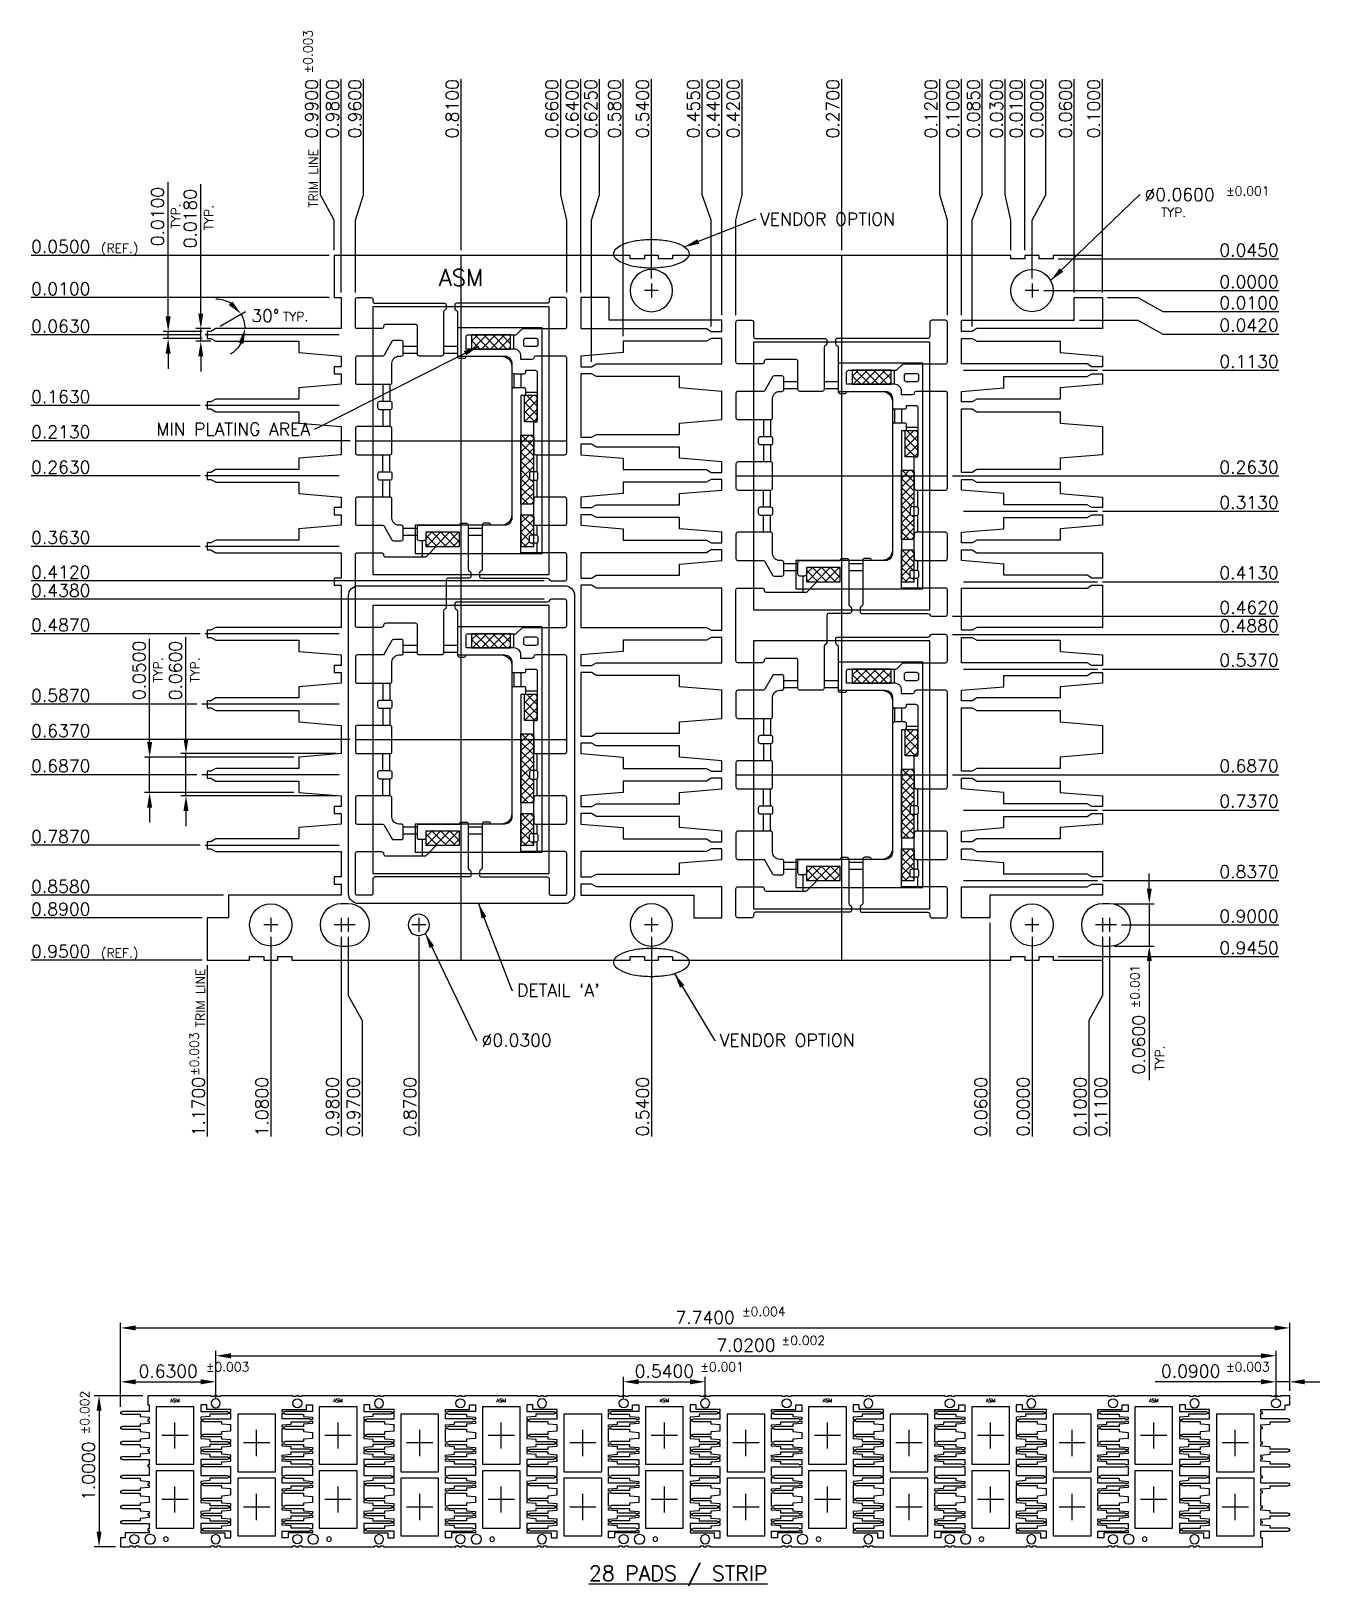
# Model space of a CAD drawing. Extents: x 15 to 271, y 70 to 379.
import ezdxf
from ezdxf.enums import TextEntityAlignment as Align
from ezdxf.lldxf.tags import DXFTag

# ---------------------------------------------------------------- set-up
doc = ezdxf.new("R2010")
doc.units = 0
doc.header["$LTSCALE"] = 8
doc.header["$MEASUREMENT"] = 0
for name, color, linetype in [('CEN', 2, 'CENTER'), ('COIN-LINE', 4, 'Continuous'), ('DIM', 7, 'Continuous'), ('LF-LINE', 1, 'Continuous'), ('PKG-OUT', 3, 'HIDDEN')]:
    doc.layers.add(name, color=color, linetype=linetype)
doc.styles.add('SIMPLEX', font='SIMPLEX.shx', dxfattribs={"height": 2.5})
doc.styles.get("Standard").update_dxf_attribs({"font": 'SIMPLEX', "height": 3})
tags = doc.linetypes.add('CENTER', pattern=[2, 1.25, -0.25, 0.25, -0.25]).pattern_tags.tags
tags[10:11] = [DXFTag(74, 4), DXFTag(75, 0), DXFTag(340, '0'), DXFTag(46, 1.0), DXFTag(50, 0.0), DXFTag(44, 0.0), DXFTag(45, 0.0)]
tags[8:9] = [DXFTag(74, 4), DXFTag(75, 0), DXFTag(340, '0'), DXFTag(46, 1.0), DXFTag(50, 0.0), DXFTag(44, 0.0), DXFTag(45, 0.0)]
tags[6:7] = [DXFTag(74, 4), DXFTag(75, 0), DXFTag(340, '0'), DXFTag(46, 1.0), DXFTag(50, 0.0), DXFTag(44, 0.0), DXFTag(45, 0.0)]
tags[4:5] = [DXFTag(74, 4), DXFTag(75, 0), DXFTag(340, '0'), DXFTag(46, 1.0), DXFTag(50, 0.0), DXFTag(44, 0.0), DXFTag(45, 0.0)]
tags = doc.linetypes.add('HIDDEN', pattern=[0.375, 0.25, -0.125]).pattern_tags.tags
tags[6:7] = [DXFTag(74, 4), DXFTag(75, 0), DXFTag(340, '0'), DXFTag(46, 1.0), DXFTag(50, 0.0), DXFTag(44, 0.0), DXFTag(45, 0.0)]
tags[4:5] = [DXFTag(74, 4), DXFTag(75, 0), DXFTag(340, '0'), DXFTag(46, 1.0), DXFTag(50, 0.0), DXFTag(44, 0.0), DXFTag(45, 0.0)]
doc.dimstyles.get("Standard").update_dxf_attribs({"dimtxt": 0.18, "dimasz": 0.18, "dimexe": 0.18, "dimexo": 0.0625, "dimgap": 0.09, "dimtad": 0, "dimtih": 1, "dimtoh": 1, "dimdec": 4, "dimzin": 0, "dimdsep": 46, "dimtxsty": 'Standard', "dimcen": 0.09, "dimadec": 0, "dimazin": 0, "dimtfac": 1, "dimtdec": 4, "dimtofl": 0, "dimtmove": 0, "dimatfit": 3, "dimfxl": 1, "dimtolj": 1, "dimtzin": 0, "dimarcsym": 0})

msp = doc.modelspace()

# ---------------------------------------------------------------- texts
at = {"layer": 'DIM', "style": 'SIMPLEX'}
for s, height, p in [('%%p0.003', 1.8, (70.81, 370.37)), ('TYP.', 1.8, (44.54, 339.53)), ('TYP.', 1.8, (51.09, 339.21)), ('TYP.', 1.8, (41.02, 249.37)), ('TYP.', 1.8, (48.38, 249.37)), ('TRIM LINE', 1.8, (49.42, 180.91)), ('%%p0.001', 1.8, (235.05, 184.69)), ('%%p0.003', 1.8, (48.23, 171.24)), ('TYP.', 1.8, (239.99, 172.27)), ('1.1700', 2.5, (49.42, 159.23)), ('1.0800', 2.5, (62.02, 159.23)), ('0.9800', 2.5, (76.02, 159.23)), ('0.9700', 2.5, (80.18, 159.23)), ('0.8700', 2.5, (91.42, 159.23)), ('0.5400', 2.5, (137.62, 159.23)), ('0.0600', 2.5, (204.82, 159.23)), ('0.0000', 2.5, (213.22, 159.23)), ('0.1000', 2.5, (224.53, 159.23)), ('0.1100', 2.5, (228.62, 159.23)), ('%%p0.002', 1.8, (26.47, 100.06))]:
    msp.add_text(s, height=height, rotation=90, dxfattribs=at).set_placement(p)
for s, height, p in [('0.9900', 2.5, (71.89, 369.23)), ('0.9800', 2.5, (76.02, 369.23)), ('0.9600', 2.5, (80.47, 369.23)), ('0.8100', 2.5, (99.82, 369.23)), ('0.6600', 2.5, (119.61, 369.23)), ('0.6400', 2.5, (123.62, 369.23)), ('0.6250', 2.5, (127.33, 369.23)), ('0.5800', 2.5, (132.02, 369.23)), ('0.5400', 2.5, (137.62, 369.23)), ('0.4550', 2.5, (147.71, 369.23)), ('0.4400', 2.5, (151.62, 369.23)), ('0.4200', 2.5, (155.63, 369.23)), ('0.2700', 2.5, (175.42, 369.23)), ('0.1200', 2.5, (194.91, 369.23)), ('0.1000', 2.5, (199.22, 369.23)), ('0.0850', 2.5, (203.33, 369.23)), ('0.0300', 2.5, (207.91, 369.23)), ('0.0100', 2.5, (211.82, 369.23)), ('0.0000', 2.5, (215.94, 369.23)), ('0.0600', 2.5, (221.62, 369.23)), ('0.1000', 2.5, (227.22, 369.23)), ('TRIM LINE', 1.8, (71.89, 355.35))]:
    msp.add_text(s, height=height, rotation=90, dxfattribs=at).set_placement(p, align=Align.RIGHT)
for s, height, p in [('%%p0.001', 1.8, (252.27, 346.13)), ('TYP.', 1.8, (239.33, 341.87)), ('0.0500', 2.5, (14.92, 334.73)), ('(REF.)', 1.8, (28.81, 334.73)), ('0.0100', 2.5, (14.92, 326.33)), ('0.0630', 2.5, (14.92, 318.91)), ('30%%D', 2.5, (58.66, 320.99)), ('TYP.', 1.8, (64.96, 321.16)), ('0.1630', 2.5, (14.92, 304.91)), ('0.2130', 2.5, (14.92, 297.91)), ('0.2630', 2.5, (14.92, 290.91)), ('0.3630', 2.5, (14.92, 276.91)), ('0.4120', 2.5, (14.92, 270.05)), ('0.4380', 2.5, (14.92, 266.41)), ('0.4870', 2.5, (14.92, 259.55)), ('0.5870', 2.5, (14.92, 245.55)), ('0.6370', 2.5, (14.92, 238.55)), ('0.6870', 2.5, (14.92, 231.55)), ('0.7870', 2.5, (14.92, 217.55)), ('0.8580', 2.5, (14.92, 207.61)), ('0.8900', 2.5, (14.92, 203.13)), ('0.9500', 2.5, (14.92, 194.73)), ('(REF.)', 1.8, (28.81, 194.73)), ('%%p0.004', 1.8, (156.14, 123.54)), ('%%p0.002', 1.8, (163.99, 117.79)), ('%%p0.003', 1.8, (49.63, 112.54)), ('%%p0.001', 1.8, (147.86, 112.54)), ('%%p0.003', 1.8, (252.27, 112.54))]:
    msp.add_text(s, height=height, dxfattribs=at).set_placement(p)
for s, p in [('0.0450', (262.72, 334.03)), ('0.0000', (262.72, 327.73)), ('0.0100', (262.72, 323.57)), ('0.0420', (262.72, 319.09)), ('0.1130', (262.72, 311.91)), ('0.2630', (262.72, 290.91)), ('0.3130', (262.72, 283.91)), ('0.4130', (262.72, 269.91)), ('0.4620', (262.72, 263.05)), ('0.4880', (262.72, 259.41)), ('0.5370', (262.72, 252.55)), ('0.6870', (262.72, 231.55)), ('0.7370', (262.72, 224.55)), ('0.8370', (262.72, 210.55)), ('0.9000', (262.72, 201.73)), ('0.9450', (262.72, 195.43))]:
    msp.add_text(s, height=2.5, dxfattribs=at).set_placement(p, align=Align.RIGHT)
at = {"layer": 'DIM', "char_height": 2.5, "attachment_point": 5, "rotation": 90, "style": 'SIMPLEX'}
for s, insert in [('\\A1;0.0100', (40.04, 341.94)), ('\\A1;0.0180', (46.52, 341.53)), ('\\A1;0.0500', (36.36, 251.77)), ('\\A1;0.0600', (43.58, 251.75)), ('\\A1;0.0600', (234.91, 177.44)), ('\\A1;1.0000', (26.32, 92.71))]:
    msp.add_mtext(s, dxfattribs=dict(at, insert=insert))
at = {"layer": 'DIM', "char_height": 2.5, "style": 'SIMPLEX'}
for s, insert, attachment_point in [('\\A1;%%C0.0600', (236.07, 347.53), 1), ('\\A1;VENDOR OPTION', (159.71, 342.67), 1), ('\\A1;MIN PLATING AREA', (70.33, 298.47), 9), ("\\A1;DETAIL `A'", (111.43, 189.5), 1), ('\\A1;%%C0.0300', (104.4, 179.57), 1), ('\\A1;VENDOR OPTION', (151.68, 179.57), 1), ('\\A1;7.7400', (148.8, 123.27), 5), ('\\A1;7.0200', (156.9, 117.74), 5), ('\\A1;0.6300', (42.15, 112.57), 5), ('\\A1;0.5400', (140.7, 112.57), 5), ('\\A1;0.0900', (245.23, 112.57), 5)]:
    msp.add_mtext(s, dxfattribs=dict(at, insert=insert, attachment_point=attachment_point))
at = {"layer": 'LF-LINE', "style": 'SIMPLEX'}
msp.add_text('%%u28 PADS / STRIP', height=3, dxfattribs=at).set_placement((125.71, 70.93))
at = {"layer": 'PKG-OUT', "style": 'SIMPLEX'}
for height, p in [(3.307, (100.32, 329.81)), (0.709, (43.5, 106.76)), (0.709, (75.9, 106.76)), (0.709, (108.3, 106.76)), (0.709, (140.7, 106.76)), (0.709, (173.1, 106.76)), (0.709, (205.5, 106.76)), (0.709, (237.9, 106.76))]:
    msp.add_text('ASM', height=height, dxfattribs=at).set_placement(p, align=Align.MIDDLE)

# ---------------------------------------------------------------- blocks, each defined once
blk = doc.blocks.new('INT4')
for p, q in [((-0.082, 0.134), (-0.062, 0.134)), ((-0.025, 0.134), (-0.005, 0.134)), ((-0.082, 0.124), (-0.062, 0.124)), ((-0.025, 0.124), (-0.005, 0.124)), ((0.075, 0.095), (0.075, 0.075)), ((0.085, 0.095), (0.085, 0.075)), ((-0.111, 0.08), (-0.111, 0.056)), ((-0.101, 0.08), (-0.101, 0.056)), ((-0.111, 0.044), (-0.111, 0.02)), ((-0.101, 0.044), (-0.101, 0.02)), ((-0.111, -0.044), (-0.111, -0.02)), ((-0.101, -0.044), (-0.101, -0.02)), ((-0.111, -0.08), (-0.111, -0.056)), ((-0.101, -0.08), (-0.101, -0.056)), ((-0.082, -0.124), (-0.062, -0.124)), ((0.01, -0.124), (0.03, -0.124)), ((-0.082, -0.134), (-0.062, -0.134)), ((0.01, -0.134), (0.03, -0.134))]:
    blk.add_line(p, q)
for points in [[(-0.125, 0.1978, 0.414214), (-0.1222, 0.195), (-0.0238, 0.195, -0.414214), (-0.021, 0.1922), (-0.021, 0.1877, -0.334986), (-0.023, 0.185, 0.334986), (-0.025, 0.1823), (-0.025, 0.1228, -0.414214), (-0.0278, 0.12), (-0.0592, 0.12, -0.414214), (-0.062, 0.1228), (-0.062, 0.1622, 0.414214), (-0.0648, 0.165), (-0.1072, 0.165, 0.414214), (-0.11, 0.1622), (-0.11, 0.1618, -0.414214), (-0.1128, 0.159), (-0.1472, 0.159, -0.414214), (-0.15, 0.1618), (-0.15, 0.2002, -0.414214), (-0.1472, 0.203), (-0.1278, 0.203, -0.414214), (-0.125, 0.2002)], [(-0.0848, 0.142), (-0.0957, 0.142, 0.267949), (-0.0981, 0.1406), (-0.1092, 0.1214, -0.267949), (-0.1116, 0.12), (-0.1472, 0.12, 0.414214), (-0.15, 0.1172), (-0.15, 0.0828, 0.414214), (-0.1472, 0.08), (-0.1008, 0.08, 0.414214), (-0.098, 0.0828), (-0.098, 0.11, -0.414214), (-0.088, 0.12), (-0.0848, 0.12, 0.414214), (-0.082, 0.1228), (-0.082, 0.1392, 0.414214)], [(0.109, 0.1427), (0.109, 0.1363, -0.414214), (0.1062, 0.1335), (0.0918, 0.1335, -0.414214), (0.089, 0.1363), (0.089, 0.1427, -0.414214), (0.0918, 0.1455), (0.1062, 0.1455, -0.414214)], [(-0.098, 0.0532), (-0.098, 0.0468, -0.414214), (-0.1008, 0.044), (-0.1152, 0.044, -0.414214), (-0.118, 0.0468), (-0.118, 0.0532, -0.414214), (-0.1152, 0.056), (-0.1008, 0.056, -0.414214)], [(-0.098, -0.0172), (-0.098, 0.0172, 0.414214), (-0.1008, 0.02), (-0.1472, 0.02, 0.414214), (-0.15, 0.0172), (-0.15, -0.0172, 0.414214), (-0.1472, -0.02), (-0.1008, -0.02, 0.414214)], [(-0.098, -0.0468), (-0.098, -0.0532, -0.414214), (-0.1008, -0.056), (-0.1152, -0.056, -0.414214), (-0.118, -0.0532), (-0.118, -0.0468, -0.414214), (-0.1152, -0.044), (-0.1008, -0.044, -0.414214)], [(0.109, -0.0532), (0.109, -0.0468, 0.414214), (0.1062, -0.044), (0.0998, -0.044, 0.414214), (0.097, -0.0468), (0.097, -0.0532, 0.414214), (0.0998, -0.056), (0.1062, -0.056, 0.414214)], [(-0.082, -0.1392), (-0.082, -0.1228, 0.414214), (-0.0848, -0.12), (-0.088, -0.12, -0.414214), (-0.098, -0.11), (-0.098, -0.0828, 0.414214), (-0.1008, -0.08), (-0.1472, -0.08, 0.414214), (-0.15, -0.0828), (-0.15, -0.1172, 0.414214), (-0.1472, -0.12), (-0.1116, -0.12, -0.267949), (-0.1092, -0.1214), (-0.0981, -0.1406, 0.267949), (-0.0957, -0.142), (-0.0848, -0.142, 0.414214)], [(0.109, -0.1363), (0.109, -0.1427, -0.414214), (0.1062, -0.1455), (0.0998, -0.1455, -0.414214), (0.097, -0.1427), (0.097, -0.1363, -0.414214), (0.0998, -0.1335), (0.1062, -0.1335, -0.414214)]]:
    blk.add_lwpolyline(points, format="xyb", close=True)
for points in [[(0.1223, 0.195), (-0.0062, 0.195, 0.414214), (-0.009, 0.1922), (-0.009, 0.1877, 0.334986), (-0.007, 0.185, -0.334986), (-0.005, 0.1823), (-0.005, 0.1198, 0.414214), (-0.0022, 0.117), (0.0042, 0.117, 0.414214), (0.007, 0.1198), (0.007, 0.12), (0.062, 0.12, -0.414214), (0.072, 0.11), (0.072, 0.0978, 0.414214), (0.0748, 0.095), (0.0892, 0.095, 0.414214), (0.092, 0.0978), (0.092, 0.1), (0.1052, 0.1, -0.414214), (0.108, 0.0972), (0.108, 0.0298, -0.414214), (0.1052, 0.027), (0.09, 0.027), (0.09, 0.0629, -0.223622), (0.091, 0.065, 0.223622), (0.092, 0.0671), (0.092, 0.0722, 0.414214), (0.0892, 0.075), (0.0748, 0.075, 0.414214), (0.072, 0.0722), (0.072, -0.11, -0.414214), (0.062, -0.12), (0.042, -0.12), (0.042, -0.1198, 0.414214), (0.0392, -0.117), (0.0328, -0.117, 0.414214), (0.03, -0.1198), (0.03, -0.1823, -0.334986), (0.028, -0.185, 0.334986), (0.026, -0.1877), (0.026, -0.1922, 0.414214), (0.0288, -0.195), (0.1223, -0.195, -0.334986), (0.125, -0.197, 0.334986), (0.1277, -0.199), (0.1472, -0.199, 0.414214), (0.15, -0.1962), (0.15, -0.1618, 0.414214), (0.1472, -0.159), (0.085, -0.159), (0.085, -0.105), (0.1002, -0.105, -0.414214), (0.103, -0.1078), (0.103, -0.1172, 0.414214), (0.1058, -0.12), (0.1472, -0.12, 0.414214), (0.15, -0.1172), (0.15, -0.0828, 0.414214), (0.1472, -0.08), (0.1058, -0.08, 0.414214), (0.103, -0.0828), (0.103, -0.0872, -0.414214), (0.1002, -0.09), (0.085, -0.09), (0.085, 0.008), (0.1002, 0.008, -0.414214), (0.103, 0.0052), (0.103, -0.0172, 0.414214), (0.1058, -0.02), (0.1472, -0.02, 0.414214), (0.15, -0.0172), (0.15, 0.1172, 0.414214), (0.1472, 0.12), (0.1057, 0.12, 0.387232), (0.103, 0.1175, -0.387232), (0.1003, 0.115), (0.085, 0.115), (0.085, 0.12, 0.414214), (0.075, 0.13), (0.007, 0.13), (0.007, 0.1472, -0.414214), (0.0098, 0.15), (0.0769, 0.15, 0.198912), (0.0788, 0.1508), (0.0862, 0.1582, -0.198912), (0.0881, 0.159), (0.1472, 0.159, 0.414214), (0.15, 0.1618), (0.15, 0.2002, 0.414214), (0.1472, 0.203), (0.1278, 0.203, 0.414214), (0.125, 0.2002), (0.125, 0.1978, -0.414214), (0.1222, 0.195)], [(-0.15, -0.212), (-0.15, -0.1618, -0.414214), (-0.1472, -0.159), (-0.1128, -0.159, -0.414214), (-0.11, -0.1618), (-0.11, -0.1622, 0.414214), (-0.1072, -0.165), (-0.0511, -0.165, 0.198912), (-0.0492, -0.1642), (-0.0358, -0.1508, -0.198912), (-0.0339, -0.15), (-0.0048, -0.15, 0.414214), (-0.002, -0.1472), (-0.002, -0.13), (-0.0472, -0.13, 0.414214), (-0.05, -0.1328), (-0.05, -0.1392, -0.414214), (-0.0528, -0.142), (-0.0592, -0.142, -0.414214), (-0.062, -0.1392), (-0.062, -0.1228, -0.414214), (-0.0592, -0.12), (-0.002, -0.12), (-0.002, -0.1198, -0.414214), (0.0008, -0.117), (0.0072, -0.117, -0.414214), (0.01, -0.1198), (0.01, -0.1823, 0.334986), (0.012, -0.185, -0.334986), (0.014, -0.1877), (0.014, -0.1922, -0.414214), (0.0112, -0.195), (-0.0182, -0.195, 0.414214), (-0.021, -0.1978), (-0.021, -0.212)]]:
    blk.add_lwpolyline(points, format="xyb")
at = {"layer": 'COIN-LINE'}
for p, q in [((0.075, 0.13), (0.075, 0.15)), ((0.092, 0.069), (0.108, 0.069)), ((0.108, -0.0446), (0.108, -0.02)), ((0.108, -0.08), (0.108, -0.0554)), ((0.108, -0.1341), (0.108, -0.12)), ((-0.055, -0.142), (-0.055, -0.165)), ((0.108, -0.159), (0.108, -0.1449))]:
    blk.add_line(p, q, dxfattribs=at)
at = {"layer": 'PKG-OUT'}
for points in [[(0.125, -0.19), (0.125, 0.19), (-0.125, 0.19), (-0.125, -0.19)], [(0.07, 0.15), (0.015, 0.15), (0.015, 0.13), (0.07, 0.13)], [(0.108, 0.064), (0.085, 0.064), (0.085, -0.15), (0.103, -0.15), (0.103, 0.027), (0.108, 0.027)], [(-0.002, -0.15), (-0.002, -0.13), (-0.05, -0.13), (-0.05, -0.15)]]:
    blk.add_lwpolyline(points, close=True, dxfattribs=at)
blk.add_lwpolyline([(0.057, 0.12, -0.414214), (0.072, 0.105), (0.072, -0.105, -0.414214), (0.057, -0.12), (-0.065, -0.12), (-0.065, -0.16), (0.115, -0.16), (0.115, 0.16), (-0.005, 0.16), (-0.005, 0.12)], format="xyb", close=True, dxfattribs=at)
blk = doc.blocks.new('INT3')
for p, q in [((-0.082, 0.134), (-0.062, 0.134)), ((-0.025, 0.134), (-0.005, 0.134)), ((-0.082, 0.124), (-0.062, 0.124)), ((-0.025, 0.124), (-0.005, 0.124)), ((0.075, 0.095), (0.075, 0.075)), ((0.085, 0.095), (0.085, 0.075)), ((-0.111, 0.08), (-0.111, 0.056)), ((-0.101, 0.08), (-0.101, 0.056)), ((-0.111, 0.044), (-0.111, 0.02)), ((-0.101, 0.044), (-0.101, 0.02)), ((-0.111, -0.044), (-0.111, -0.02)), ((-0.101, -0.044), (-0.101, -0.02)), ((-0.111, -0.08), (-0.111, -0.056)), ((-0.101, -0.08), (-0.101, -0.056)), ((-0.082, -0.124), (-0.062, -0.124)), ((0.01, -0.124), (0.03, -0.124)), ((-0.082, -0.134), (-0.062, -0.134)), ((0.01, -0.134), (0.03, -0.134))]:
    blk.add_line(p, q)
for points in [[(-0.125, 0.1978, 0.414214), (-0.1222, 0.195), (-0.0238, 0.195, -0.414214), (-0.021, 0.1922), (-0.021, 0.1877, -0.334986), (-0.023, 0.185, 0.334986), (-0.025, 0.1823), (-0.025, 0.1228, -0.414214), (-0.0278, 0.12), (-0.0592, 0.12, -0.414214), (-0.062, 0.1228), (-0.062, 0.1622, 0.414214), (-0.0648, 0.165), (-0.1072, 0.165, 0.414214), (-0.11, 0.1622), (-0.11, 0.1618, -0.414214), (-0.1128, 0.159), (-0.1472, 0.159, -0.414214), (-0.15, 0.1618), (-0.15, 0.2182, -0.414214), (-0.1472, 0.221), (-0.1278, 0.221, -0.414214), (-0.125, 0.2182)], [(-0.0848, 0.142), (-0.0957, 0.142, 0.267949), (-0.0981, 0.1406), (-0.1092, 0.1214, -0.267949), (-0.1116, 0.12), (-0.1472, 0.12, 0.414214), (-0.15, 0.1172), (-0.15, 0.0828, 0.414214), (-0.1472, 0.08), (-0.1008, 0.08, 0.414214), (-0.098, 0.0828), (-0.098, 0.11, -0.414214), (-0.088, 0.12), (-0.0848, 0.12, 0.414214), (-0.082, 0.1228), (-0.082, 0.1392, 0.414214)], [(0.109, 0.1427), (0.109, 0.1363, -0.414214), (0.1062, 0.1335), (0.0918, 0.1335, -0.414214), (0.089, 0.1363), (0.089, 0.1427, -0.414214), (0.0918, 0.1455), (0.1062, 0.1455, -0.414214)], [(-0.098, 0.0532), (-0.098, 0.0468, -0.414214), (-0.1008, 0.044), (-0.1152, 0.044, -0.414214), (-0.118, 0.0468), (-0.118, 0.0532, -0.414214), (-0.1152, 0.056), (-0.1008, 0.056, -0.414214)], [(-0.098, -0.0172), (-0.098, 0.0172, 0.414214), (-0.1008, 0.02), (-0.1472, 0.02, 0.414214), (-0.15, 0.0172), (-0.15, -0.0172, 0.414214), (-0.1472, -0.02), (-0.1008, -0.02, 0.414214)], [(-0.098, -0.0468), (-0.098, -0.0532, -0.414214), (-0.1008, -0.056), (-0.1152, -0.056, -0.414214), (-0.118, -0.0532), (-0.118, -0.0468, -0.414214), (-0.1152, -0.044), (-0.1008, -0.044, -0.414214)], [(0.109, -0.0532), (0.109, -0.0468, 0.414214), (0.1062, -0.044), (0.0998, -0.044, 0.414214), (0.097, -0.0468), (0.097, -0.0532, 0.414214), (0.0998, -0.056), (0.1062, -0.056, 0.414214)], [(-0.082, -0.1392), (-0.082, -0.1228, 0.414214), (-0.0848, -0.12), (-0.088, -0.12, -0.414214), (-0.098, -0.11), (-0.098, -0.0828, 0.414214), (-0.1008, -0.08), (-0.1472, -0.08, 0.414214), (-0.15, -0.0828), (-0.15, -0.1172, 0.414214), (-0.1472, -0.12), (-0.1116, -0.12, -0.267949), (-0.1092, -0.1214), (-0.0981, -0.1406, 0.267949), (-0.0957, -0.142), (-0.0848, -0.142, 0.414214)], [(0.109, -0.1363), (0.109, -0.1427, -0.414214), (0.1062, -0.1455), (0.0998, -0.1455, -0.414214), (0.097, -0.1427), (0.097, -0.1363, -0.414214), (0.0998, -0.1335), (0.1062, -0.1335, -0.414214)]]:
    blk.add_lwpolyline(points, format="xyb", close=True)
for points in [[(0.1223, 0.195), (-0.0062, 0.195, 0.414214), (-0.009, 0.1922), (-0.009, 0.1877, 0.334986), (-0.007, 0.185, -0.334986), (-0.005, 0.1823), (-0.005, 0.1198, 0.414214), (-0.0022, 0.117), (0.0042, 0.117, 0.414214), (0.007, 0.1198), (0.007, 0.12), (0.062, 0.12, -0.414214), (0.072, 0.11), (0.072, 0.0978, 0.414214), (0.0748, 0.095), (0.0892, 0.095, 0.414214), (0.092, 0.0978), (0.092, 0.1), (0.1052, 0.1, -0.414214), (0.108, 0.0972), (0.108, 0.0298, -0.414214), (0.1052, 0.027), (0.09, 0.027), (0.09, 0.0629, -0.223622), (0.091, 0.065, 0.223622), (0.092, 0.0671), (0.092, 0.0722, 0.414214), (0.0892, 0.075), (0.0748, 0.075, 0.414214), (0.072, 0.0722), (0.072, -0.11, -0.414214), (0.062, -0.12), (0.042, -0.12), (0.042, -0.1198, 0.414214), (0.0392, -0.117), (0.0328, -0.117, 0.414214), (0.03, -0.1198), (0.03, -0.1823, -0.334986), (0.028, -0.185, 0.334986), (0.026, -0.1877), (0.026, -0.1922, 0.414214), (0.0288, -0.195), (0.1223, -0.195, -0.334986), (0.125, -0.197, 0.334986), (0.1277, -0.199), (0.1472, -0.199, 0.414214), (0.15, -0.1962), (0.15, -0.1618, 0.414214), (0.1472, -0.159), (0.085, -0.159), (0.085, -0.105), (0.1002, -0.105, -0.414214), (0.103, -0.1078), (0.103, -0.1172, 0.414214), (0.1058, -0.12), (0.1472, -0.12, 0.414214), (0.15, -0.1172), (0.15, -0.0828, 0.414214), (0.1472, -0.08), (0.1058, -0.08, 0.414214), (0.103, -0.0828), (0.103, -0.0872, -0.414214), (0.1002, -0.09), (0.085, -0.09), (0.085, 0.008), (0.1002, 0.008, -0.414214), (0.103, 0.0052), (0.103, -0.0172, 0.414214), (0.1058, -0.02), (0.1472, -0.02, 0.414214), (0.15, -0.0172), (0.15, 0.1172, 0.414214), (0.1472, 0.12), (0.1057, 0.12, 0.387232), (0.103, 0.1175, -0.387232), (0.1003, 0.115), (0.085, 0.115), (0.085, 0.12, 0.414214), (0.075, 0.13), (0.007, 0.13), (0.007, 0.1472, -0.414214), (0.0098, 0.15), (0.0769, 0.15, 0.198912), (0.0788, 0.1508), (0.0862, 0.1582, -0.198912), (0.0881, 0.159), (0.1472, 0.159, 0.414214), (0.15, 0.1618), (0.15, 0.2182, 0.414214), (0.1472, 0.221), (0.1278, 0.221, 0.414214), (0.125, 0.2182), (0.125, 0.1978, -0.414214), (0.1222, 0.195)], [(-0.15, -0.212), (-0.15, -0.1618, -0.414214), (-0.1472, -0.159), (-0.1128, -0.159, -0.414214), (-0.11, -0.1618), (-0.11, -0.1622, 0.414214), (-0.1072, -0.165), (-0.0511, -0.165, 0.198912), (-0.0492, -0.1642), (-0.0358, -0.1508, -0.198912), (-0.0339, -0.15), (-0.0048, -0.15, 0.414214), (-0.002, -0.1472), (-0.002, -0.13), (-0.0472, -0.13, 0.414214), (-0.05, -0.1328), (-0.05, -0.1392, -0.414214), (-0.0528, -0.142), (-0.0592, -0.142, -0.414214), (-0.062, -0.1392), (-0.062, -0.1228, -0.414214), (-0.0592, -0.12), (-0.002, -0.12), (-0.002, -0.1198, -0.414214), (0.0008, -0.117), (0.0072, -0.117, -0.414214), (0.01, -0.1198), (0.01, -0.1823, 0.334986), (0.012, -0.185, -0.334986), (0.014, -0.1877), (0.014, -0.1922, -0.414214), (0.0112, -0.195), (-0.0182, -0.195, 0.414214), (-0.021, -0.1978), (-0.021, -0.212)]]:
    blk.add_lwpolyline(points, format="xyb")
at = {"layer": 'COIN-LINE'}
for p, q in [((0.075, 0.13), (0.075, 0.15)), ((0.092, 0.069), (0.108, 0.069)), ((0.108, -0.0446), (0.108, -0.02)), ((0.108, -0.08), (0.108, -0.0554)), ((0.108, -0.1341), (0.108, -0.12)), ((-0.055, -0.142), (-0.055, -0.165)), ((0.108, -0.159), (0.108, -0.1449))]:
    blk.add_line(p, q, dxfattribs=at)
at = {"layer": 'PKG-OUT'}
for points in [[(0.125, -0.19), (0.125, 0.19), (-0.125, 0.19), (-0.125, -0.19)], [(0.07, 0.15), (0.015, 0.15), (0.015, 0.13), (0.07, 0.13)], [(0.108, 0.064), (0.085, 0.064), (0.085, -0.15), (0.103, -0.15), (0.103, 0.027), (0.108, 0.027)], [(-0.002, -0.15), (-0.002, -0.13), (-0.05, -0.13), (-0.05, -0.15)]]:
    blk.add_lwpolyline(points, close=True, dxfattribs=at)
blk.add_lwpolyline([(0.057, 0.12, -0.414214), (0.072, 0.105), (0.072, -0.105, -0.414214), (0.057, -0.12), (-0.065, -0.12), (-0.065, -0.16), (0.115, -0.16), (0.115, 0.16), (-0.005, 0.16), (-0.005, 0.12)], format="xyb", close=True, dxfattribs=at)
blk = doc.blocks.new('INT2')
for p, q in [((-0.082, 0.134), (-0.062, 0.134)), ((-0.025, 0.134), (-0.005, 0.134)), ((-0.082, 0.124), (-0.062, 0.124)), ((-0.025, 0.124), (-0.005, 0.124)), ((0.075, 0.095), (0.075, 0.075)), ((0.085, 0.095), (0.085, 0.075)), ((-0.111, 0.08), (-0.111, 0.056)), ((-0.101, 0.08), (-0.101, 0.056)), ((-0.111, 0.044), (-0.111, 0.02)), ((-0.101, 0.044), (-0.101, 0.02)), ((-0.111, -0.044), (-0.111, -0.02)), ((-0.101, -0.044), (-0.101, -0.02)), ((-0.111, -0.08), (-0.111, -0.056)), ((-0.101, -0.08), (-0.101, -0.056)), ((-0.082, -0.124), (-0.062, -0.124)), ((0.01, -0.124), (0.03, -0.124)), ((-0.082, -0.134), (-0.062, -0.134)), ((0.01, -0.134), (0.03, -0.134))]:
    blk.add_line(p, q)
blk.add_lwpolyline([(-0.021, 0.212), (-0.021, 0.1877, -0.334986), (-0.023, 0.185, 0.334986), (-0.025, 0.1823), (-0.025, 0.1228, -0.414214), (-0.0278, 0.12), (-0.0592, 0.12, -0.414214), (-0.062, 0.1228), (-0.062, 0.1622, 0.414214), (-0.0648, 0.165), (-0.1072, 0.165, 0.414214), (-0.11, 0.1622), (-0.11, 0.1618, -0.414214), (-0.1128, 0.159), (-0.1472, 0.159, -0.414214), (-0.15, 0.1618), (-0.15, 0.212)], format="xyb")
for points in [[(0.072, 0.11), (0.072, 0.0978, 0.414214), (0.0748, 0.095), (0.0892, 0.095, 0.414214), (0.092, 0.0978), (0.092, 0.1), (0.1052, 0.1, -0.414214), (0.108, 0.0972), (0.108, 0.0298, -0.414214), (0.1052, 0.027), (0.09, 0.027), (0.09, 0.0629, -0.223622), (0.091, 0.065, 0.223622), (0.092, 0.0671), (0.092, 0.0722, 0.414214), (0.0892, 0.075), (0.0748, 0.075, 0.414214), (0.072, 0.0722), (0.072, -0.11, -0.414214), (0.062, -0.12), (0.042, -0.12), (0.042, -0.1198, 0.414214), (0.0392, -0.117), (0.0328, -0.117, 0.414214), (0.03, -0.1198), (0.03, -0.1823, -0.334986), (0.028, -0.185, 0.334986), (0.026, -0.1877), (0.026, -0.1922, 0.414214), (0.0288, -0.195), (0.1222, -0.195, -0.414214), (0.125, -0.1978), (0.125, -0.2182, 0.414214), (0.1278, -0.221), (0.1472, -0.221, 0.414214), (0.15, -0.2182), (0.15, -0.1618, 0.414214), (0.1472, -0.159), (0.085, -0.159), (0.085, -0.105), (0.1002, -0.105, -0.414214), (0.103, -0.1078), (0.103, -0.1172, 0.414214), (0.1058, -0.12), (0.1472, -0.12, 0.414214), (0.15, -0.1172), (0.15, -0.0828, 0.414214), (0.1472, -0.08), (0.1058, -0.08, 0.414214), (0.103, -0.0828), (0.103, -0.0872, -0.414214), (0.1002, -0.09), (0.085, -0.09), (0.085, 0.008), (0.1002, 0.008, -0.414214), (0.103, 0.0052), (0.103, -0.0172, 0.414214), (0.1058, -0.02), (0.1472, -0.02, 0.414214), (0.15, -0.0172), (0.15, 0.1172, 0.414214), (0.1472, 0.12), (0.1057, 0.12, 0.387232), (0.103, 0.1175, -0.387232), (0.1003, 0.115), (0.085, 0.115), (0.085, 0.12, 0.414214), (0.075, 0.13), (0.007, 0.13), (0.007, 0.1472, -0.414214), (0.0098, 0.15), (0.0769, 0.15, 0.198912), (0.0788, 0.1508), (0.0862, 0.1582, -0.198912), (0.0881, 0.159), (0.1472, 0.159, 0.414214), (0.15, 0.1618), (0.15, 0.1962, 0.414214), (0.1472, 0.199), (0.1277, 0.199, 0.334986), (0.125, 0.197, -0.334986), (0.1223, 0.195), (-0.0062, 0.195, 0.414214), (-0.009, 0.1922), (-0.009, 0.1877, 0.334986), (-0.007, 0.185, -0.334986), (-0.005, 0.1823), (-0.005, 0.1198, 0.414214), (-0.0022, 0.117), (0.0042, 0.117, 0.414214), (0.007, 0.1198), (0.007, 0.12), (0.062, 0.12, -0.414214)], [(-0.0848, 0.142), (-0.0957, 0.142, 0.267949), (-0.0981, 0.1406), (-0.1092, 0.1214, -0.267949), (-0.1116, 0.12), (-0.1472, 0.12, 0.414214), (-0.15, 0.1172), (-0.15, 0.0828, 0.414214), (-0.1472, 0.08), (-0.1008, 0.08, 0.414214), (-0.098, 0.0828), (-0.098, 0.11, -0.414214), (-0.088, 0.12), (-0.0848, 0.12, 0.414214), (-0.082, 0.1228), (-0.082, 0.1392, 0.414214)], [(0.109, 0.1427), (0.109, 0.1363, -0.414214), (0.1062, 0.1335), (0.0918, 0.1335, -0.414214), (0.089, 0.1363), (0.089, 0.1427, -0.414214), (0.0918, 0.1455), (0.1062, 0.1455, -0.414214)], [(-0.098, 0.0532), (-0.098, 0.0468, -0.414214), (-0.1008, 0.044), (-0.1152, 0.044, -0.414214), (-0.118, 0.0468), (-0.118, 0.0532, -0.414214), (-0.1152, 0.056), (-0.1008, 0.056, -0.414214)], [(-0.098, -0.0172), (-0.098, 0.0172, 0.414214), (-0.1008, 0.02), (-0.1472, 0.02, 0.414214), (-0.15, 0.0172), (-0.15, -0.0172, 0.414214), (-0.1472, -0.02), (-0.1008, -0.02, 0.414214)], [(-0.098, -0.0468), (-0.098, -0.0532, -0.414214), (-0.1008, -0.056), (-0.1152, -0.056, -0.414214), (-0.118, -0.0532), (-0.118, -0.0468, -0.414214), (-0.1152, -0.044), (-0.1008, -0.044, -0.414214)], [(0.109, -0.0532), (0.109, -0.0468, 0.414214), (0.1062, -0.044), (0.0998, -0.044, 0.414214), (0.097, -0.0468), (0.097, -0.0532, 0.414214), (0.0998, -0.056), (0.1062, -0.056, 0.414214)], [(-0.082, -0.1392), (-0.082, -0.1228, 0.414214), (-0.0848, -0.12), (-0.088, -0.12, -0.414214), (-0.098, -0.11), (-0.098, -0.0828, 0.414214), (-0.1008, -0.08), (-0.1472, -0.08, 0.414214), (-0.15, -0.0828), (-0.15, -0.1172, 0.414214), (-0.1472, -0.12), (-0.1116, -0.12, -0.267949), (-0.1092, -0.1214), (-0.0981, -0.1406, 0.267949), (-0.0957, -0.142), (-0.0848, -0.142, 0.414214)], [(-0.0358, -0.1508, -0.198912), (-0.0339, -0.15), (-0.0048, -0.15, 0.414214), (-0.002, -0.1472), (-0.002, -0.13), (-0.0472, -0.13, 0.414214), (-0.05, -0.1328), (-0.05, -0.1392, -0.414214), (-0.0528, -0.142), (-0.0592, -0.142, -0.414214), (-0.062, -0.1392), (-0.062, -0.1228, -0.414214), (-0.0592, -0.12), (-0.002, -0.12), (-0.002, -0.1198, -0.414214), (0.0008, -0.117), (0.0072, -0.117, -0.414214), (0.01, -0.1198), (0.01, -0.1823, 0.334986), (0.012, -0.185, -0.334986), (0.014, -0.1877), (0.014, -0.1922, -0.414214), (0.0112, -0.195), (-0.1222, -0.195, 0.414214), (-0.125, -0.1978), (-0.125, -0.2182, -0.414214), (-0.1278, -0.221), (-0.1472, -0.221, -0.414214), (-0.15, -0.2182), (-0.15, -0.1618, -0.414214), (-0.1472, -0.159), (-0.1128, -0.159, -0.414214), (-0.11, -0.1618), (-0.11, -0.1622, 0.414214), (-0.1072, -0.165), (-0.0511, -0.165, 0.198912), (-0.0492, -0.1642)], [(0.109, -0.1363), (0.109, -0.1427, -0.414214), (0.1062, -0.1455), (0.0998, -0.1455, -0.414214), (0.097, -0.1427), (0.097, -0.1363, -0.414214), (0.0998, -0.1335), (0.1062, -0.1335, -0.414214)]]:
    blk.add_lwpolyline(points, format="xyb", close=True)
at = {"layer": 'COIN-LINE'}
for p, q in [((0.075, 0.13), (0.075, 0.15)), ((0.092, 0.069), (0.108, 0.069)), ((0.108, -0.0446), (0.108, -0.02)), ((0.108, -0.08), (0.108, -0.0554)), ((0.108, -0.1341), (0.108, -0.12)), ((-0.055, -0.142), (-0.055, -0.165)), ((0.108, -0.159), (0.108, -0.1449))]:
    blk.add_line(p, q, dxfattribs=at)
at = {"layer": 'PKG-OUT'}
for points in [[(0.125, -0.19), (0.125, 0.19), (-0.125, 0.19), (-0.125, -0.19)], [(0.07, 0.15), (0.015, 0.15), (0.015, 0.13), (0.07, 0.13)], [(0.108, 0.064), (0.085, 0.064), (0.085, -0.15), (0.103, -0.15), (0.103, 0.027), (0.108, 0.027)], [(-0.002, -0.15), (-0.002, -0.13), (-0.05, -0.13), (-0.05, -0.15)]]:
    blk.add_lwpolyline(points, close=True, dxfattribs=at)
blk.add_lwpolyline([(0.057, 0.12, -0.414214), (0.072, 0.105), (0.072, -0.105, -0.414214), (0.057, -0.12), (-0.065, -0.12), (-0.065, -0.16), (0.115, -0.16), (0.115, 0.16), (-0.005, 0.16), (-0.005, 0.12)], format="xyb", close=True, dxfattribs=at)
blk = doc.blocks.new('INT1')
for p, q in [((-0.082, 0.134), (-0.062, 0.134)), ((-0.025, 0.134), (-0.005, 0.134)), ((-0.082, 0.124), (-0.062, 0.124)), ((-0.025, 0.124), (-0.005, 0.124)), ((0.075, 0.095), (0.075, 0.075)), ((0.085, 0.095), (0.085, 0.075)), ((-0.111, 0.08), (-0.111, 0.056)), ((-0.101, 0.08), (-0.101, 0.056)), ((-0.111, 0.044), (-0.111, 0.02)), ((-0.101, 0.044), (-0.101, 0.02)), ((-0.111, -0.044), (-0.111, -0.02)), ((-0.101, -0.044), (-0.101, -0.02)), ((-0.111, -0.08), (-0.111, -0.056)), ((-0.101, -0.08), (-0.101, -0.056)), ((-0.082, -0.124), (-0.062, -0.124)), ((0.01, -0.124), (0.03, -0.124)), ((-0.082, -0.134), (-0.062, -0.134)), ((0.01, -0.134), (0.03, -0.134))]:
    blk.add_line(p, q)
blk.add_lwpolyline([(-0.021, 0.212), (-0.021, 0.1877, -0.334986), (-0.023, 0.185, 0.334986), (-0.025, 0.1823), (-0.025, 0.1228, -0.414214), (-0.0278, 0.12), (-0.0592, 0.12, -0.414214), (-0.062, 0.1228), (-0.062, 0.1622, 0.414214), (-0.0648, 0.165), (-0.1072, 0.165, 0.414214), (-0.11, 0.1622), (-0.11, 0.1618, -0.414214), (-0.1128, 0.159), (-0.1472, 0.159, -0.414214), (-0.15, 0.1618), (-0.15, 0.212)], format="xyb")
for points in [[(0.072, 0.11), (0.072, 0.0978, 0.414214), (0.0748, 0.095), (0.0892, 0.095, 0.414214), (0.092, 0.0978), (0.092, 0.1), (0.1052, 0.1, -0.414214), (0.108, 0.0972), (0.108, 0.0298, -0.414214), (0.1052, 0.027), (0.09, 0.027), (0.09, 0.0629, -0.223622), (0.091, 0.065, 0.223622), (0.092, 0.0671), (0.092, 0.0722, 0.414214), (0.0892, 0.075), (0.0748, 0.075, 0.414214), (0.072, 0.0722), (0.072, -0.11, -0.414214), (0.062, -0.12), (0.042, -0.12), (0.042, -0.1198, 0.414214), (0.0392, -0.117), (0.0328, -0.117, 0.414214), (0.03, -0.1198), (0.03, -0.1823, -0.334986), (0.028, -0.185, 0.334986), (0.026, -0.1877), (0.026, -0.1922, 0.414214), (0.0288, -0.195), (0.1222, -0.195, -0.414214), (0.125, -0.1978), (0.125, -0.2002, 0.414214), (0.1278, -0.203), (0.1472, -0.203, 0.414214), (0.15, -0.2002), (0.15, -0.1618, 0.414214), (0.1472, -0.159), (0.085, -0.159), (0.085, -0.105), (0.1002, -0.105, -0.414214), (0.103, -0.1078), (0.103, -0.1172, 0.414214), (0.1058, -0.12), (0.1472, -0.12, 0.414214), (0.15, -0.1172), (0.15, -0.0828, 0.414214), (0.1472, -0.08), (0.1058, -0.08, 0.414214), (0.103, -0.0828), (0.103, -0.0872, -0.414214), (0.1002, -0.09), (0.085, -0.09), (0.085, 0.008), (0.1002, 0.008, -0.414214), (0.103, 0.0052), (0.103, -0.0172, 0.414214), (0.1058, -0.02), (0.1472, -0.02, 0.414214), (0.15, -0.0172), (0.15, 0.1172, 0.414214), (0.1472, 0.12), (0.1057, 0.12, 0.387232), (0.103, 0.1175, -0.387232), (0.1003, 0.115), (0.085, 0.115), (0.085, 0.12, 0.414214), (0.075, 0.13), (0.007, 0.13), (0.007, 0.1472, -0.414214), (0.0098, 0.15), (0.0769, 0.15, 0.198912), (0.0788, 0.1508), (0.0862, 0.1582, -0.198912), (0.0881, 0.159), (0.1472, 0.159, 0.414214), (0.15, 0.1618), (0.15, 0.1962, 0.414214), (0.1472, 0.199), (0.1277, 0.199, 0.334986), (0.125, 0.197, -0.334986), (0.1223, 0.195), (-0.0062, 0.195, 0.414214), (-0.009, 0.1922), (-0.009, 0.1877, 0.334986), (-0.007, 0.185, -0.334986), (-0.005, 0.1823), (-0.005, 0.1198, 0.414214), (-0.0022, 0.117), (0.0042, 0.117, 0.414214), (0.007, 0.1198), (0.007, 0.12), (0.062, 0.12, -0.414214)], [(-0.0848, 0.142), (-0.0957, 0.142, 0.267949), (-0.0981, 0.1406), (-0.1092, 0.1214, -0.267949), (-0.1116, 0.12), (-0.1472, 0.12, 0.414214), (-0.15, 0.1172), (-0.15, 0.0828, 0.414214), (-0.1472, 0.08), (-0.1008, 0.08, 0.414214), (-0.098, 0.0828), (-0.098, 0.11, -0.414214), (-0.088, 0.12), (-0.0848, 0.12, 0.414214), (-0.082, 0.1228), (-0.082, 0.1392, 0.414214)], [(0.109, 0.1427), (0.109, 0.1363, -0.414214), (0.1062, 0.1335), (0.0918, 0.1335, -0.414214), (0.089, 0.1363), (0.089, 0.1427, -0.414214), (0.0918, 0.1455), (0.1062, 0.1455, -0.414214)], [(-0.098, 0.0532), (-0.098, 0.0468, -0.414214), (-0.1008, 0.044), (-0.1152, 0.044, -0.414214), (-0.118, 0.0468), (-0.118, 0.0532, -0.414214), (-0.1152, 0.056), (-0.1008, 0.056, -0.414214)], [(-0.098, -0.0172), (-0.098, 0.0172, 0.414214), (-0.1008, 0.02), (-0.1472, 0.02, 0.414214), (-0.15, 0.0172), (-0.15, -0.0172, 0.414214), (-0.1472, -0.02), (-0.1008, -0.02, 0.414214)], [(-0.098, -0.0468), (-0.098, -0.0532, -0.414214), (-0.1008, -0.056), (-0.1152, -0.056, -0.414214), (-0.118, -0.0532), (-0.118, -0.0468, -0.414214), (-0.1152, -0.044), (-0.1008, -0.044, -0.414214)], [(0.109, -0.0532), (0.109, -0.0468, 0.414214), (0.1062, -0.044), (0.0998, -0.044, 0.414214), (0.097, -0.0468), (0.097, -0.0532, 0.414214), (0.0998, -0.056), (0.1062, -0.056, 0.414214)], [(-0.082, -0.1392), (-0.082, -0.1228, 0.414214), (-0.0848, -0.12), (-0.088, -0.12, -0.414214), (-0.098, -0.11), (-0.098, -0.0828, 0.414214), (-0.1008, -0.08), (-0.1472, -0.08, 0.414214), (-0.15, -0.0828), (-0.15, -0.1172, 0.414214), (-0.1472, -0.12), (-0.1116, -0.12, -0.267949), (-0.1092, -0.1214), (-0.0981, -0.1406, 0.267949), (-0.0957, -0.142), (-0.0848, -0.142, 0.414214)], [(-0.0358, -0.1508, -0.198912), (-0.0339, -0.15), (-0.0048, -0.15, 0.414214), (-0.002, -0.1472), (-0.002, -0.13), (-0.0472, -0.13, 0.414214), (-0.05, -0.1328), (-0.05, -0.1392, -0.414214), (-0.0528, -0.142), (-0.0592, -0.142, -0.414214), (-0.062, -0.1392), (-0.062, -0.1228, -0.414214), (-0.0592, -0.12), (-0.002, -0.12), (-0.002, -0.1198, -0.414214), (0.0008, -0.117), (0.0072, -0.117, -0.414214), (0.01, -0.1198), (0.01, -0.1823, 0.334986), (0.012, -0.185, -0.334986), (0.014, -0.1877), (0.014, -0.1922, -0.414214), (0.0112, -0.195), (-0.1222, -0.195, 0.414214), (-0.125, -0.1978), (-0.125, -0.2002, -0.414214), (-0.1278, -0.203), (-0.1472, -0.203, -0.414214), (-0.15, -0.2002), (-0.15, -0.1618, -0.414214), (-0.1472, -0.159), (-0.1128, -0.159, -0.414214), (-0.11, -0.1618), (-0.11, -0.1622, 0.414214), (-0.1072, -0.165), (-0.0511, -0.165, 0.198912), (-0.0492, -0.1642)], [(0.109, -0.1363), (0.109, -0.1427, -0.414214), (0.1062, -0.1455), (0.0998, -0.1455, -0.414214), (0.097, -0.1427), (0.097, -0.1363, -0.414214), (0.0998, -0.1335), (0.1062, -0.1335, -0.414214)]]:
    blk.add_lwpolyline(points, format="xyb", close=True)
at = {"layer": 'COIN-LINE'}
for p, q in [((0.075, 0.13), (0.075, 0.15)), ((0.092, 0.069), (0.108, 0.069)), ((0.108, -0.0446), (0.108, -0.02)), ((0.108, -0.08), (0.108, -0.0554)), ((0.108, -0.1341), (0.108, -0.12)), ((-0.055, -0.142), (-0.055, -0.165)), ((0.108, -0.159), (0.108, -0.1449))]:
    blk.add_line(p, q, dxfattribs=at)
at = {"layer": 'PKG-OUT'}
for points in [[(0.125, -0.19), (0.125, 0.19), (-0.125, 0.19), (-0.125, -0.19)], [(0.07, 0.15), (0.015, 0.15), (0.015, 0.13), (0.07, 0.13)], [(0.108, 0.064), (0.085, 0.064), (0.085, -0.15), (0.103, -0.15), (0.103, 0.027), (0.108, 0.027)], [(-0.002, -0.15), (-0.002, -0.13), (-0.05, -0.13), (-0.05, -0.15)]]:
    blk.add_lwpolyline(points, close=True, dxfattribs=at)
blk.add_lwpolyline([(0.057, 0.12, -0.414214), (0.072, 0.105), (0.072, -0.105, -0.414214), (0.057, -0.12), (-0.065, -0.12), (-0.065, -0.16), (0.115, -0.16), (0.115, 0.16), (-0.005, 0.16), (-0.005, 0.12)], format="xyb", close=True, dxfattribs=at)

# ---------------------------------------------------------------- hatches: boundary and pattern name
at = {"layer": 'PKG-OUT'}
h = msp.add_hatch(dxfattribs=at)
h.set_pattern_fill('ANSI37', color=256, scale=10, style=0)
h.set_pattern_definition([(45, (-241.3516, 7), (-0.8838835, 0.8838835), []), (135, (-241.3516, 7), (-0.8838835, -0.8838835), [])])
h.paths.add_polyline_path([(110.12, 318.41), (102.42, 318.41), (102.42, 315.61), (110.12, 315.61)])
h.paths.add_polyline_path([(115.44, 306.37), (112.95, 306.37, 0.105423), (112.92, 306.22), (112.92, 301.19), (115.05, 301.19, 0.414214), (115.44, 301.58)])
h.paths.add_polyline_path([(114.74, 298.15, 0.414214), (114.35, 298.53), (112.22, 298.53), (112.22, 284.81), (114.35, 284.81, 0.414214), (114.74, 285.2), (114.74, 289.57), (114.29, 289.57, -0.414214), (113.9, 289.96), (113.9, 290.87, -0.414214), (114.29, 291.25), (114.74, 291.25)])
h.paths.add_polyline_path([(114.74, 282.33, 0.414214), (114.35, 282.71), (114.35, 282.71), (112.22, 282.71), (112.22, 276.41), (114.74, 276.41), (114.74, 277.04), (114.29, 277.04, -0.414214), (113.9, 277.43), (113.9, 278.34, -0.414214), (114.29, 278.72), (114.74, 278.72)])
h.paths.add_polyline_path([(100.04, 279.21), (93.71, 279.21, 0.414214), (93.32, 278.83), (93.32, 276.41), (99.65, 276.41, 0.414214), (100.04, 276.8)])
h = msp.add_hatch(dxfattribs=at)
h.set_pattern_fill('ANSI37', color=256, scale=10, style=0)
h.set_pattern_definition([(45, (-165.7516, 0), (-0.8838835, 0.8838835), []), (135, (-165.7516, 0), (-0.8838835, -0.8838835), [])])
h.paths.add_polyline_path([(185.72, 311.41), (178.02, 311.41), (178.02, 308.61), (185.72, 308.61)])
h.paths.add_polyline_path([(191.04, 299.37), (188.55, 299.37, 0.105423), (188.52, 299.22), (188.52, 294.19), (190.65, 294.19, 0.414214), (191.04, 294.58)])
h.paths.add_polyline_path([(190.34, 291.15, 0.414214), (189.95, 291.53), (187.82, 291.53), (187.82, 277.81), (189.95, 277.81, 0.414214), (190.34, 278.2), (190.34, 282.57), (189.89, 282.57, -0.414214), (189.5, 282.96), (189.5, 283.87, -0.414214), (189.89, 284.25), (190.34, 284.25)])
h.paths.add_polyline_path([(190.34, 275.33, 0.414214), (189.95, 275.71), (189.95, 275.71), (187.82, 275.71), (187.82, 269.41), (190.34, 269.41), (190.34, 270.04), (189.89, 270.04, -0.414214), (189.5, 270.43), (189.5, 271.34, -0.414214), (189.89, 271.72), (190.34, 271.72)])
h.paths.add_polyline_path([(175.64, 272.21), (169.31, 272.21, 0.414214), (168.92, 271.83), (168.92, 269.41), (175.25, 269.41, 0.414214), (175.64, 269.8)])
h = msp.add_hatch(dxfattribs=at)
h.set_pattern_fill('ANSI37', color=256, scale=10, style=0)
h.set_pattern_definition([(45, (-241.3516, -52.36), (-0.8838835, 0.8838835), []), (135, (-241.3516, -52.36), (-0.8838835, -0.8838835), [])])
h.paths.add_polyline_path([(110.12, 259.05), (102.42, 259.05), (102.42, 256.25), (110.12, 256.25)])
h.paths.add_polyline_path([(115.44, 247.01), (112.95, 247.01, 0.105423), (112.92, 246.86), (112.92, 241.83), (115.05, 241.83, 0.414214), (115.44, 242.22)])
h.paths.add_polyline_path([(114.74, 238.79, 0.414214), (114.35, 239.17), (112.22, 239.17), (112.22, 225.45), (114.35, 225.45, 0.414214), (114.74, 225.84), (114.74, 230.21), (114.29, 230.21, -0.414214), (113.9, 230.6), (113.9, 231.51, -0.414214), (114.29, 231.89), (114.74, 231.89)])
h.paths.add_polyline_path([(114.74, 222.97, 0.414214), (114.35, 223.35), (114.35, 223.35), (112.22, 223.35), (112.22, 217.05), (114.74, 217.05), (114.74, 217.68), (114.29, 217.68, -0.414214), (113.9, 218.07), (113.9, 218.98, -0.414214), (114.29, 219.36), (114.74, 219.36)])
h.paths.add_polyline_path([(100.04, 219.85), (93.71, 219.85, 0.414214), (93.32, 219.47), (93.32, 217.05), (99.65, 217.05, 0.414214), (100.04, 217.44)])
h = msp.add_hatch(dxfattribs=at)
h.set_pattern_fill('ANSI37', color=256, scale=10, style=0)
h.set_pattern_definition([(45, (-165.7516, -59.36), (-0.8838835, 0.8838835), []), (135, (-165.7516, -59.36), (-0.8838835, -0.8838835), [])])
h.paths.add_polyline_path([(185.72, 252.05), (178.02, 252.05), (178.02, 249.25), (185.72, 249.25)])
h.paths.add_polyline_path([(191.04, 240.01), (188.55, 240.01, 0.105423), (188.52, 239.86), (188.52, 234.83), (190.65, 234.83, 0.414214), (191.04, 235.22)])
h.paths.add_polyline_path([(190.34, 231.79, 0.414214), (189.95, 232.17), (187.82, 232.17), (187.82, 218.45), (189.95, 218.45, 0.414214), (190.34, 218.84), (190.34, 223.21), (189.89, 223.21, -0.414214), (189.5, 223.6), (189.5, 224.51, -0.414214), (189.89, 224.89), (190.34, 224.89)])
h.paths.add_polyline_path([(190.34, 215.97, 0.414214), (189.95, 216.35), (189.95, 216.35), (187.82, 216.35), (187.82, 210.05), (190.34, 210.05), (190.34, 210.68), (189.89, 210.68, -0.414214), (189.5, 211.07), (189.5, 211.98, -0.414214), (189.89, 212.36), (190.34, 212.36)])
h.paths.add_polyline_path([(175.64, 212.85), (169.31, 212.85, 0.414214), (168.92, 212.47), (168.92, 210.05), (175.25, 210.05, 0.414214), (175.64, 210.44)])

# ---------------------------------------------------------------- linework, layer by layer
at = {"layer": 'CEN'}
for p, q in [((100.32, 194.23), (100.32, 334.23)), ((175.92, 194.23), (175.92, 334.23)), ((138.12, 328.61), (138.12, 325.85)), ((138.12, 328.61), (138.12, 325.85)), ((213.72, 328.61), (213.72, 325.85)), ((213.72, 328.61), (213.72, 325.85)), ((139.5, 327.23), (136.74, 327.23)), ((215.1, 327.23), (212.34, 327.23)), ((76.12, 318.41), (49.52, 318.41)), ((200.12, 311.41), (226.72, 311.41)), ((76.12, 304.41), (49.52, 304.41)), ((79.32, 297.41), (121.32, 297.41)), ((76.12, 290.41), (49.52, 290.41)), ((154.92, 290.41), (196.92, 290.41)), ((200.12, 283.41), (226.72, 283.41)), ((76.12, 276.41), (49.52, 276.41)), ((200.12, 269.41), (226.72, 269.41)), ((76.12, 259.05), (49.52, 259.05)), ((200.12, 252.05), (226.72, 252.05)), ((76.12, 245.05), (48.82, 245.05)), ((79.32, 238.05), (121.32, 238.05)), ((76.12, 231.05), (48.82, 231.05)), ((154.92, 231.05), (196.92, 231.05)), ((200.12, 224.05), (226.72, 224.05)), ((49.52, 217.05), (76.12, 217.05)), ((200.12, 210.05), (226.72, 210.05)), ((63.9, 201.23), (61.14, 201.23)), ((62.52, 202.61), (62.52, 199.85)), ((77.9, 201.23), (75.14, 201.23)), ((76.52, 202.61), (76.52, 199.85)), ((79.3, 201.23), (76.54, 201.23)), ((77.92, 202.61), (77.92, 199.85)), ((93.3, 201.23), (90.54, 201.23)), ((91.92, 202.61), (91.92, 199.85)), ((139.5, 201.23), (136.74, 201.23)), ((138.12, 202.61), (138.12, 199.85)), ((215.1, 201.23), (212.34, 201.23)), ((213.72, 202.61), (213.72, 199.85)), ((229.1, 201.23), (226.34, 201.23)), ((227.72, 202.61), (227.72, 199.85)), ((230.5, 201.23), (227.74, 201.23)), ((229.12, 202.61), (229.12, 199.85)), ((43.5, 97.21), (43.5, 102.42)), ((75.9, 97.21), (75.9, 102.42)), ((108.3, 97.21), (108.3, 102.42)), ((140.7, 97.21), (140.7, 102.42)), ((173.1, 97.21), (173.1, 102.42)), ((205.5, 97.21), (205.5, 102.42)), ((237.9, 97.21), (237.9, 102.42)), ((46.11, 99.82), (40.89, 99.82)), ((59.7, 95.71), (59.7, 100.92)), ((78.51, 99.82), (73.29, 99.82)), ((92.1, 95.71), (92.1, 100.92)), ((110.91, 99.82), (105.69, 99.82)), ((124.5, 95.71), (124.5, 100.92)), ((143.31, 99.82), (138.09, 99.82)), ((156.9, 95.71), (156.9, 100.92)), ((175.71, 99.82), (170.49, 99.82)), ((189.3, 95.71), (189.3, 100.92)), ((208.11, 99.82), (202.89, 99.82)), ((221.7, 95.71), (221.7, 100.92)), ((240.51, 99.82), (235.29, 99.82)), ((254.1, 95.71), (254.1, 100.92)), ((62.31, 98.32), (57.09, 98.32)), ((94.71, 98.32), (89.49, 98.32)), ((127.11, 98.32), (121.89, 98.32)), ((159.51, 98.32), (154.29, 98.32)), ((191.91, 98.32), (186.69, 98.32)), ((224.31, 98.32), (219.09, 98.32)), ((256.71, 98.32), (251.49, 98.32)), ((43.5, 84.49), (43.5, 89.7)), ((75.9, 84.49), (75.9, 89.7)), ((108.3, 84.49), (108.3, 89.7)), ((140.7, 84.49), (140.7, 89.7)), ((173.1, 84.49), (173.1, 89.7)), ((205.5, 84.49), (205.5, 89.7)), ((237.9, 84.49), (237.9, 89.7)), ((46.11, 87.1), (40.89, 87.1)), ((59.7, 82.99), (59.7, 88.2)), ((78.51, 87.1), (73.29, 87.1)), ((92.1, 82.99), (92.1, 88.2)), ((110.91, 87.1), (105.69, 87.1)), ((124.5, 82.99), (124.5, 88.2)), ((143.31, 87.1), (138.09, 87.1)), ((156.9, 82.99), (156.9, 88.2)), ((175.71, 87.1), (170.49, 87.1)), ((189.3, 82.99), (189.3, 88.2)), ((208.11, 87.1), (202.89, 87.1)), ((221.7, 82.99), (221.7, 88.2)), ((240.51, 87.1), (235.29, 87.1)), ((254.1, 82.99), (254.1, 88.2)), ((62.31, 85.6), (57.09, 85.6)), ((94.71, 85.6), (89.49, 85.6)), ((127.11, 85.6), (121.89, 85.6)), ((159.51, 85.6), (154.29, 85.6)), ((191.91, 85.6), (186.69, 85.6)), ((224.31, 85.6), (219.09, 85.6)), ((256.71, 85.6), (251.49, 85.6))]:
    msp.add_line(p, q, dxfattribs=at)
at = {"layer": 'COIN-LINE'}
for p, q in [((75.12, 341.23), (72.39, 346.23)), ((76.52, 341.23), (76.52, 346.23)), ((79.32, 341.23), (80.97, 346.23)), ((100.32, 341.23), (100.32, 346.23)), ((121.32, 341.23), (120.11, 346.23)), ((124.12, 341.23), (124.12, 346.23)), ((126.22, 341.23), (127.83, 346.23)), ((132.52, 341.23), (132.52, 346.23)), ((138.12, 341.23), (138.12, 346.23)), ((150.02, 341.23), (148.21, 346.23)), ((152.12, 341.23), (152.12, 346.23)), ((154.92, 341.23), (156.13, 346.23)), ((175.92, 341.23), (175.92, 346.23)), ((196.92, 341.23), (195.41, 346.23)), ((199.72, 341.23), (199.72, 346.23)), ((201.82, 341.23), (203.83, 346.23)), ((209.52, 341.23), (208.41, 346.23)), ((212.32, 341.23), (212.32, 346.23)), ((213.72, 341.23), (216.44, 346.23)), ((222.12, 341.23), (222.12, 346.23)), ((227.72, 341.23), (227.72, 346.23)), ((42.92, 334.23), (37.92, 334.23)), ((234.72, 333.53), (239.72, 333.53)), ((42.92, 325.83), (37.92, 325.83)), ((234.72, 327.23), (239.72, 327.23)), ((234.72, 325.83), (239.72, 323.07)), ((234.72, 321.35), (239.72, 318.59)), ((42.92, 318.41), (37.92, 318.41)), ((234.72, 311.41), (239.72, 311.41)), ((42.92, 304.41), (37.92, 304.41)), ((42.92, 297.41), (37.92, 297.41)), ((42.92, 290.41), (37.92, 290.41)), ((234.72, 290.41), (239.72, 290.41)), ((234.72, 283.41), (239.72, 283.41)), ((42.92, 276.41), (37.92, 276.41)), ((42.92, 269.55), (37.92, 269.55)), ((234.72, 269.41), (239.72, 269.41)), ((42.92, 265.91), (37.92, 265.91)), ((234.72, 262.55), (239.72, 262.55)), ((42.92, 259.05), (37.92, 259.05)), ((234.72, 258.91), (239.72, 258.91)), ((234.72, 252.05), (239.72, 252.05)), ((42.92, 245.05), (37.92, 245.05)), ((42.92, 238.05), (37.92, 238.05)), ((42.92, 231.05), (37.92, 231.05)), ((234.72, 231.05), (239.72, 231.05)), ((234.72, 224.05), (239.72, 224.05)), ((42.92, 217.05), (37.92, 217.05)), ((234.72, 210.05), (239.72, 210.05)), ((42.92, 207.11), (37.92, 207.11)), ((42.92, 202.63), (37.92, 202.63)), ((234.72, 201.23), (239.72, 201.23)), ((234.72, 194.93), (239.72, 194.93)), ((42.92, 194.23), (37.92, 194.23)), ((49.92, 187.23), (49.92, 182.23)), ((62.52, 187.23), (62.52, 182.23)), ((76.52, 187.23), (76.52, 182.23)), ((77.92, 187.23), (80.68, 182.23)), ((91.92, 187.23), (91.92, 182.23)), ((138.12, 187.23), (138.12, 182.23)), ((205.32, 187.23), (205.32, 182.23)), ((213.72, 187.23), (213.72, 182.23)), ((227.72, 187.23), (225.03, 182.23)), ((229.12, 187.23), (229.12, 182.23))]:
    msp.add_line(p, q, dxfattribs=at)
for points in [[(213.9, 107.56), (213.9, 107.71), (213.3, 107.71), (213.3, 107.56), (212.7, 107.56), (212.7, 107.71), (198.3, 107.71), (198.3, 107.56), (197.7, 107.56), (197.7, 107.71), (197.1, 107.71), (197.1, 107.56), (196.5, 107.56), (196.5, 107.71), (182.1, 107.71), (182.1, 107.56), (181.5, 107.56), (181.5, 107.71), (180.9, 107.71), (180.9, 107.56), (180.3, 107.56), (180.3, 107.71), (165.9, 107.71), (165.9, 107.56), (165.3, 107.56), (165.3, 107.71), (164.7, 107.71), (164.7, 107.56), (164.1, 107.56), (164.1, 107.71), (149.7, 107.71), (149.7, 107.56), (149.1, 107.56), (149.1, 107.71), (148.5, 107.71), (148.5, 107.56), (147.9, 107.56), (147.9, 107.71), (133.5, 107.71), (133.5, 107.56), (132.9, 107.56), (132.9, 107.71), (132.3, 107.71), (132.3, 107.56), (131.7, 107.56), (131.7, 107.71), (117.3, 107.71), (117.3, 107.56), (116.7, 107.56), (116.7, 107.71), (116.1, 107.71), (116.1, 107.56), (115.5, 107.56), (115.5, 107.71), (101.1, 107.71), (101.1, 107.56), (100.5, 107.56), (100.5, 107.71), (99.9, 107.71), (99.9, 107.56), (99.3, 107.56), (99.3, 107.71), (84.9, 107.71), (84.9, 107.56), (84.3, 107.56), (84.3, 107.71), (83.7, 107.71), (83.7, 107.56), (83.1, 107.56), (83.1, 107.71), (68.7, 107.71), (68.7, 107.56), (68.1, 107.56), (68.1, 107.71), (67.5, 107.71), (67.5, 107.56), (66.9, 107.56), (66.9, 107.71), (52.5, 107.71), (52.5, 107.56), (51.9, 107.56), (51.9, 107.71), (51.3, 107.71), (51.3, 107.56), (50.7, 107.56), (50.7, 107.71), (38.1, 107.71), (38.1, 105.91), (38.4, 105.91), (38.4, 104.59), (33.06, 104.59), (32.85, 104.47), (32.7, 104.47), (32.7, 104.17), (32.85, 104.17), (33.06, 104.05), (36.6, 104.05), (36.6, 103.57), (38.4, 103.42), (38.4, 102.97), (38.1, 102.97), (38.1, 102.67), (38.4, 102.67), (38.4, 102.22), (36.6, 102.07), (36.6, 101.59), (33.06, 101.59), (32.85, 101.47), (32.7, 101.47), (32.7, 101.17), (32.85, 101.17), (33.06, 101.05), (36.6, 101.05), (36.6, 100.57), (38.4, 100.42), (38.4, 99.22), (36.6, 99.07), (36.6, 98.59), (33.06, 98.59), (32.85, 98.47), (32.7, 98.47), (32.7, 98.17), (32.85, 98.17), (33.06, 98.05), (36.6, 98.05), (36.6, 97.57), (38.4, 97.42), (38.4, 96.97), (38.1, 96.97), (38.1, 96.67), (38.4, 96.67), (38.4, 96.22), (36.6, 96.07), (36.6, 95.59), (33.06, 95.59), (32.85, 95.47), (32.7, 95.47), (32.7, 95.17), (32.85, 95.17), (33.06, 95.05), (38.4, 95.05), (38.4, 93.97), (38.1, 93.97), (38.1, 93.67), (38.4, 93.67), (38.4, 91.87), (33.06, 91.87), (32.85, 91.75), (32.7, 91.75), (32.7, 91.45), (32.85, 91.45), (33.06, 91.33), (36.6, 91.33), (36.6, 90.85), (38.4, 90.7), (38.4, 90.25), (38.1, 90.25), (38.1, 89.95), (38.4, 89.95), (38.4, 89.5), (36.6, 89.35), (36.6, 88.87), (33.06, 88.87), (32.85, 88.75), (32.7, 88.75), (32.7, 88.45), (32.85, 88.45), (33.06, 88.33), (36.6, 88.33), (36.6, 87.85), (38.4, 87.7), (38.4, 86.5), (36.6, 86.35), (36.6, 85.87), (33.06, 85.87), (32.85, 85.75), (32.7, 85.75), (32.7, 85.45), (32.85, 85.45), (33.06, 85.33), (36.6, 85.33), (36.6, 84.85), (38.4, 84.7), (38.4, 84.25), (38.1, 84.25), (38.1, 83.95), (38.4, 83.95), (38.4, 83.5), (36.6, 83.35), (36.6, 82.87), (33.06, 82.87), (32.85, 82.75), (32.7, 82.75), (32.7, 82.45), (32.85, 82.45), (33.06, 82.33), (38.4, 82.33), (38.4, 81.25), (38.1, 81.25), (38.1, 80.95), (38.4, 80.95), (38.4, 80.47), (33.6, 80.47), (33.6, 79.51), (32.7, 79.51), (32.7, 77.71), (34.5, 77.71), (34.5, 77.86), (35.1, 77.86), (35.1, 77.71), (35.7, 77.71), (35.7, 77.86), (36.3, 77.86), (36.3, 77.71), (50.7, 77.71), (50.7, 77.86), (51.3, 77.86), (51.3, 77.71), (51.9, 77.71), (51.9, 77.86), (52.5, 77.86), (52.5, 77.71), (66.9, 77.71), (66.9, 77.86), (67.5, 77.86), (67.5, 77.71), (68.1, 77.71), (68.1, 77.86), (68.7, 77.86), (68.7, 77.71), (83.1, 77.71), (83.1, 77.86), (83.7, 77.86), (83.7, 77.71), (84.3, 77.71), (84.3, 77.86), (84.9, 77.86), (84.9, 77.71), (99.3, 77.71), (99.3, 77.86), (99.9, 77.86), (99.9, 77.71), (100.5, 77.71), (100.5, 77.86), (101.1, 77.86), (101.1, 77.71), (115.5, 77.71), (115.5, 77.86), (116.1, 77.86), (116.1, 77.71), (116.7, 77.71), (116.7, 77.86), (117.3, 77.86), (117.3, 77.71), (131.7, 77.71), (131.7, 77.86), (132.3, 77.86), (132.3, 77.71), (132.9, 77.71), (132.9, 77.86), (133.5, 77.86), (133.5, 77.71), (147.9, 77.71), (147.9, 77.86), (148.5, 77.86), (148.5, 77.71), (149.1, 77.71), (149.1, 77.86), (149.7, 77.86), (149.7, 77.71), (164.1, 77.71), (164.1, 77.86), (164.7, 77.86), (164.7, 77.71), (165.3, 77.71), (165.3, 77.86), (165.9, 77.86), (165.9, 77.71), (180.3, 77.71), (180.3, 77.86), (180.9, 77.86), (180.9, 77.71), (181.5, 77.71), (181.5, 77.86), (182.1, 77.86), (182.1, 77.71), (196.5, 77.71), (196.5, 77.86), (197.1, 77.86), (197.1, 77.71), (197.7, 77.71), (197.7, 77.86), (198.3, 77.86), (198.3, 77.71), (212.7, 77.71), (212.7, 77.86), (213.3, 77.86), (213.3, 77.71), (213.9, 77.71), (213.9, 77.86), (214.5, 77.86), (214.5, 77.71), (228.9, 77.71), (228.9, 77.86), (229.5, 77.86), (229.5, 77.71), (230.1, 77.71), (230.1, 77.86), (230.7, 77.86), (230.7, 77.71), (245.1, 77.71), (245.1, 77.86), (245.7, 77.86), (245.7, 77.71), (246.3, 77.71), (246.3, 77.86), (246.9, 77.86), (246.9, 77.71), (259.5, 77.71), (259.5, 79.51), (259.2, 79.51), (259.2, 80.83), (264.54, 80.83), (264.75, 80.95), (264.9, 80.95), (264.9, 81.25), (264.75, 81.25), (264.54, 81.37), (261, 81.37), (261, 81.85), (259.2, 82), (259.2, 82.45), (259.5, 82.45), (259.5, 82.75), (259.2, 82.75), (259.2, 83.2), (261, 83.35), (261, 83.83), (264.54, 83.83), (264.75, 83.95), (264.9, 83.95), (264.9, 84.25), (264.75, 84.25), (264.54, 84.37), (261, 84.37), (261, 84.85), (259.2, 85), (259.2, 85.45), (259.5, 85.45), (259.5, 85.75), (259.2, 85.75), (259.2, 88.45), (259.5, 88.45), (259.5, 88.75), (259.2, 88.75), (259.2, 89.2), (261, 89.35), (261, 89.83), (264.54, 89.83), (264.75, 89.95), (264.9, 89.95), (264.9, 90.25), (264.75, 90.25), (264.54, 90.37), (259.2, 90.37), (259.2, 91.45), (259.5, 91.45), (259.5, 91.75), (259.2, 91.75), (259.2, 93.55), (264.54, 93.55), (264.75, 93.67), (264.9, 93.67), (264.9, 93.97), (264.75, 93.97), (264.54, 94.09), (261, 94.09), (261, 94.57), (259.2, 94.72), (259.2, 95.17), (259.5, 95.17), (259.5, 95.47), (259.2, 95.47), (259.2, 95.92), (261, 96.07), (261, 96.55), (264.54, 96.55), (264.75, 96.67), (264.9, 96.67), (264.9, 96.97), (264.75, 96.97), (264.54, 97.09), (261, 97.09), (261, 97.57), (259.2, 97.72), (259.2, 98.17), (259.5, 98.17), (259.5, 98.47), (259.2, 98.47), (259.2, 101.17), (259.5, 101.17), (259.5, 101.47), (259.2, 101.47), (259.2, 101.92), (261, 102.07), (261, 102.55), (264.54, 102.55), (264.75, 102.67), (264.9, 102.67), (264.9, 102.97), (264.75, 102.97), (264.54, 103.09), (259.2, 103.09), (259.2, 104.17), (259.5, 104.17), (259.5, 104.47), (259.2, 104.47), (259.2, 104.95), (264, 104.95), (264, 105.91), (264.9, 105.91), (264.9, 107.71), (263.1, 107.71), (263.1, 107.56), (262.5, 107.56), (262.5, 107.71), (261.9, 107.71), (261.9, 107.56), (261.3, 107.56), (261.3, 107.71), (246.9, 107.71), (246.9, 107.56), (246.3, 107.56), (246.3, 107.71), (245.7, 107.71), (245.7, 107.56), (245.1, 107.56), (245.1, 107.71), (230.7, 107.71), (230.7, 107.56), (230.1, 107.56), (230.1, 107.71), (229.5, 107.71), (229.5, 107.56), (228.9, 107.56), (228.9, 107.71), (214.5, 107.71), (214.5, 107.56)], [(49.8, 105.91), (48.6, 105.91), (48.6, 104.59), (53.94, 104.59), (54.15, 104.47), (54.6, 104.47), (54.6, 104.95), (49.8, 104.95)], [(69.6, 105.91), (70.8, 105.91), (70.8, 104.59), (65.46, 104.59), (65.25, 104.47), (64.8, 104.47), (64.8, 104.95), (69.6, 104.95)], [(82.2, 105.91), (81, 105.91), (81, 104.59), (86.34, 104.59), (86.55, 104.47), (87, 104.47), (87, 104.95), (82.2, 104.95)], [(102, 105.91), (103.2, 105.91), (103.2, 104.59), (97.86, 104.59), (97.65, 104.47), (97.2, 104.47), (97.2, 104.95), (102, 104.95)], [(114.6, 105.91), (113.4, 105.91), (113.4, 104.59), (118.74, 104.59), (118.95, 104.47), (119.4, 104.47), (119.4, 104.95), (114.6, 104.95)], [(134.4, 105.91), (135.6, 105.91), (135.6, 104.59), (130.26, 104.59), (130.05, 104.47), (129.6, 104.47), (129.6, 104.95), (134.4, 104.95)], [(147, 105.91), (145.8, 105.91), (145.8, 104.59), (151.14, 104.59), (151.35, 104.47), (151.8, 104.47), (151.8, 104.95), (147, 104.95)], [(166.8, 105.91), (168, 105.91), (168, 104.59), (162.66, 104.59), (162.45, 104.47), (162, 104.47), (162, 104.95), (166.8, 104.95)], [(179.4, 105.91), (178.2, 105.91), (178.2, 104.59), (183.54, 104.59), (183.75, 104.47), (184.2, 104.47), (184.2, 104.95), (179.4, 104.95)], [(199.2, 105.91), (200.4, 105.91), (200.4, 104.59), (195.06, 104.59), (194.85, 104.47), (194.4, 104.47), (194.4, 104.95), (199.2, 104.95)], [(211.8, 105.91), (210.6, 105.91), (210.6, 104.59), (215.94, 104.59), (216.15, 104.47), (216.6, 104.47), (216.6, 104.95), (211.8, 104.95)], [(231.6, 105.91), (232.8, 105.91), (232.8, 104.59), (227.46, 104.59), (227.25, 104.47), (226.8, 104.47), (226.8, 104.95), (231.6, 104.95)], [(244.2, 105.91), (243, 105.91), (243, 104.59), (248.34, 104.59), (248.55, 104.47), (249, 104.47), (249, 104.95), (244.2, 104.95)], [(54.6, 104.17), (54.15, 104.17), (53.94, 104.05), (50.4, 104.05), (50.4, 103.57), (48.6, 103.42), (48.6, 102.97), (49.05, 102.97), (49.26, 103.09), (54.6, 103.09)], [(49.05, 99.97), (49.26, 100.09), (52.8, 100.09), (52.8, 100.57), (54.6, 100.72), (54.6, 101.92), (52.8, 102.07), (52.8, 102.55), (49.26, 102.55), (49.05, 102.67), (48.6, 102.67), (48.6, 99.97)], [(64.8, 104.17), (65.25, 104.17), (65.46, 104.05), (69, 104.05), (69, 103.57), (70.8, 103.42), (70.8, 102.97), (70.35, 102.97), (70.14, 103.09), (64.8, 103.09)], [(66.6, 102.55), (70.14, 102.55), (70.35, 102.67), (70.8, 102.67), (70.8, 102.22), (69, 102.07), (69, 101.59), (65.46, 101.59), (65.25, 101.47), (64.8, 101.47), (64.8, 101.92), (66.6, 102.07)], [(87, 104.17), (86.55, 104.17), (86.34, 104.05), (82.8, 104.05), (82.8, 103.57), (81, 103.42), (81, 102.97), (81.45, 102.97), (81.66, 103.09), (87, 103.09)], [(81.45, 99.97), (81.66, 100.09), (85.2, 100.09), (85.2, 100.57), (87, 100.72), (87, 101.92), (85.2, 102.07), (85.2, 102.55), (81.66, 102.55), (81.45, 102.67), (81, 102.67), (81, 99.97)], [(97.2, 104.17), (97.65, 104.17), (97.86, 104.05), (101.4, 104.05), (101.4, 103.57), (103.2, 103.42), (103.2, 102.97), (102.75, 102.97), (102.54, 103.09), (97.2, 103.09)], [(99, 102.55), (102.54, 102.55), (102.75, 102.67), (103.2, 102.67), (103.2, 102.22), (101.4, 102.07), (101.4, 101.59), (97.86, 101.59), (97.65, 101.47), (97.2, 101.47), (97.2, 101.92), (99, 102.07)], [(119.4, 104.17), (118.95, 104.17), (118.74, 104.05), (115.2, 104.05), (115.2, 103.57), (113.4, 103.42), (113.4, 102.97), (113.85, 102.97), (114.06, 103.09), (119.4, 103.09)], [(113.85, 99.97), (114.06, 100.09), (117.6, 100.09), (117.6, 100.57), (119.4, 100.72), (119.4, 101.92), (117.6, 102.07), (117.6, 102.55), (114.06, 102.55), (113.85, 102.67), (113.4, 102.67), (113.4, 99.97)], [(129.6, 104.17), (130.05, 104.17), (130.26, 104.05), (133.8, 104.05), (133.8, 103.57), (135.6, 103.42), (135.6, 102.97), (135.15, 102.97), (134.94, 103.09), (129.6, 103.09)], [(131.4, 102.55), (134.94, 102.55), (135.15, 102.67), (135.6, 102.67), (135.6, 102.22), (133.8, 102.07), (133.8, 101.59), (130.26, 101.59), (130.05, 101.47), (129.6, 101.47), (129.6, 101.92), (131.4, 102.07)], [(151.8, 104.17), (151.35, 104.17), (151.14, 104.05), (147.6, 104.05), (147.6, 103.57), (145.8, 103.42), (145.8, 102.97), (146.25, 102.97), (146.46, 103.09), (151.8, 103.09)], [(146.25, 99.97), (146.46, 100.09), (150, 100.09), (150, 100.57), (151.8, 100.72), (151.8, 101.92), (150, 102.07), (150, 102.55), (146.46, 102.55), (146.25, 102.67), (145.8, 102.67), (145.8, 99.97)], [(162, 104.17), (162.45, 104.17), (162.66, 104.05), (166.2, 104.05), (166.2, 103.57), (168, 103.42), (168, 102.97), (167.55, 102.97), (167.34, 103.09), (162, 103.09)], [(163.8, 102.55), (167.34, 102.55), (167.55, 102.67), (168, 102.67), (168, 102.22), (166.2, 102.07), (166.2, 101.59), (162.66, 101.59), (162.45, 101.47), (162, 101.47), (162, 101.92), (163.8, 102.07)], [(184.2, 104.17), (183.75, 104.17), (183.54, 104.05), (180, 104.05), (180, 103.57), (178.2, 103.42), (178.2, 102.97), (178.65, 102.97), (178.86, 103.09), (184.2, 103.09)], [(178.65, 99.97), (178.86, 100.09), (182.4, 100.09), (182.4, 100.57), (184.2, 100.72), (184.2, 101.92), (182.4, 102.07), (182.4, 102.55), (178.86, 102.55), (178.65, 102.67), (178.2, 102.67), (178.2, 99.97)], [(194.4, 104.17), (194.85, 104.17), (195.06, 104.05), (198.6, 104.05), (198.6, 103.57), (200.4, 103.42), (200.4, 102.97), (199.95, 102.97), (199.74, 103.09), (194.4, 103.09)], [(196.2, 102.55), (199.74, 102.55), (199.95, 102.67), (200.4, 102.67), (200.4, 102.22), (198.6, 102.07), (198.6, 101.59), (195.06, 101.59), (194.85, 101.47), (194.4, 101.47), (194.4, 101.92), (196.2, 102.07)], [(216.6, 104.17), (216.15, 104.17), (215.94, 104.05), (212.4, 104.05), (212.4, 103.57), (210.6, 103.42), (210.6, 102.97), (211.05, 102.97), (211.26, 103.09), (216.6, 103.09)], [(211.05, 99.97), (211.26, 100.09), (214.8, 100.09), (214.8, 100.57), (216.6, 100.72), (216.6, 101.92), (214.8, 102.07), (214.8, 102.55), (211.26, 102.55), (211.05, 102.67), (210.6, 102.67), (210.6, 99.97)], [(226.8, 104.17), (227.25, 104.17), (227.46, 104.05), (231, 104.05), (231, 103.57), (232.8, 103.42), (232.8, 102.97), (232.35, 102.97), (232.14, 103.09), (226.8, 103.09)], [(228.6, 102.55), (232.14, 102.55), (232.35, 102.67), (232.8, 102.67), (232.8, 102.22), (231, 102.07), (231, 101.59), (227.46, 101.59), (227.25, 101.47), (226.8, 101.47), (226.8, 101.92), (228.6, 102.07)], [(249, 104.17), (248.55, 104.17), (248.34, 104.05), (244.8, 104.05), (244.8, 103.57), (243, 103.42), (243, 102.97), (243.45, 102.97), (243.66, 103.09), (249, 103.09)], [(243.45, 99.97), (243.66, 100.09), (247.2, 100.09), (247.2, 100.57), (249, 100.72), (249, 101.92), (247.2, 102.07), (247.2, 102.55), (243.66, 102.55), (243.45, 102.67), (243, 102.67), (243, 99.97)], [(52.8, 99.55), (49.26, 99.55), (49.05, 99.67), (48.6, 99.67), (48.6, 99.22), (50.4, 99.07), (50.4, 98.59), (53.94, 98.59), (54.15, 98.47), (54.6, 98.47), (54.6, 98.92), (52.8, 99.07)], [(70.8, 100.42), (70.8, 99.22), (69, 99.07), (69, 98.59), (65.46, 98.59), (65.25, 98.47), (64.8, 98.47), (64.8, 101.17), (65.25, 101.17), (65.46, 101.05), (69, 101.05), (69, 100.57)], [(85.2, 99.55), (81.66, 99.55), (81.45, 99.67), (81, 99.67), (81, 99.22), (82.8, 99.07), (82.8, 98.59), (86.34, 98.59), (86.55, 98.47), (87, 98.47), (87, 98.92), (85.2, 99.07)], [(103.2, 100.42), (103.2, 99.22), (101.4, 99.07), (101.4, 98.59), (97.86, 98.59), (97.65, 98.47), (97.2, 98.47), (97.2, 101.17), (97.65, 101.17), (97.86, 101.05), (101.4, 101.05), (101.4, 100.57)], [(117.6, 99.55), (114.06, 99.55), (113.85, 99.67), (113.4, 99.67), (113.4, 99.22), (115.2, 99.07), (115.2, 98.59), (118.74, 98.59), (118.95, 98.47), (119.4, 98.47), (119.4, 98.92), (117.6, 99.07)], [(135.6, 100.42), (135.6, 99.22), (133.8, 99.07), (133.8, 98.59), (130.26, 98.59), (130.05, 98.47), (129.6, 98.47), (129.6, 101.17), (130.05, 101.17), (130.26, 101.05), (133.8, 101.05), (133.8, 100.57)], [(150, 99.55), (146.46, 99.55), (146.25, 99.67), (145.8, 99.67), (145.8, 99.22), (147.6, 99.07), (147.6, 98.59), (151.14, 98.59), (151.35, 98.47), (151.8, 98.47), (151.8, 98.92), (150, 99.07)], [(168, 100.42), (168, 99.22), (166.2, 99.07), (166.2, 98.59), (162.66, 98.59), (162.45, 98.47), (162, 98.47), (162, 101.17), (162.45, 101.17), (162.66, 101.05), (166.2, 101.05), (166.2, 100.57)], [(182.4, 99.55), (178.86, 99.55), (178.65, 99.67), (178.2, 99.67), (178.2, 99.22), (180, 99.07), (180, 98.59), (183.54, 98.59), (183.75, 98.47), (184.2, 98.47), (184.2, 98.92), (182.4, 99.07)], [(200.4, 100.42), (200.4, 99.22), (198.6, 99.07), (198.6, 98.59), (195.06, 98.59), (194.85, 98.47), (194.4, 98.47), (194.4, 101.17), (194.85, 101.17), (195.06, 101.05), (198.6, 101.05), (198.6, 100.57)], [(214.8, 99.55), (211.26, 99.55), (211.05, 99.67), (210.6, 99.67), (210.6, 99.22), (212.4, 99.07), (212.4, 98.59), (215.94, 98.59), (216.15, 98.47), (216.6, 98.47), (216.6, 98.92), (214.8, 99.07)], [(232.8, 100.42), (232.8, 99.22), (231, 99.07), (231, 98.59), (227.46, 98.59), (227.25, 98.47), (226.8, 98.47), (226.8, 101.17), (227.25, 101.17), (227.46, 101.05), (231, 101.05), (231, 100.57)], [(247.2, 99.55), (243.66, 99.55), (243.45, 99.67), (243, 99.67), (243, 99.22), (244.8, 99.07), (244.8, 98.59), (248.34, 98.59), (248.55, 98.47), (249, 98.47), (249, 98.92), (247.2, 99.07)], [(54.6, 98.17), (54.15, 98.17), (53.94, 98.05), (50.4, 98.05), (50.4, 97.57), (48.6, 97.42), (48.6, 96.97), (49.05, 96.97), (49.26, 97.09), (52.8, 97.09), (52.8, 97.57), (54.6, 97.72)], [(52.8, 96.55), (49.26, 96.55), (49.05, 96.67), (48.6, 96.67), (48.6, 96.22), (50.4, 96.07), (50.4, 95.59), (53.94, 95.59), (54.15, 95.47), (54.6, 95.47), (54.6, 95.92), (52.8, 96.07)], [(64.8, 98.17), (65.25, 98.17), (65.46, 98.05), (69, 98.05), (69, 97.57), (70.8, 97.42), (70.8, 96.97), (70.35, 96.97), (70.14, 97.09), (66.6, 97.09), (66.6, 97.57), (64.8, 97.72)], [(66.6, 96.55), (70.14, 96.55), (70.35, 96.67), (70.8, 96.67), (70.8, 96.22), (69, 96.07), (69, 95.59), (65.46, 95.59), (65.25, 95.47), (64.8, 95.47), (64.8, 95.92), (66.6, 96.07)], [(87, 98.17), (86.55, 98.17), (86.34, 98.05), (82.8, 98.05), (82.8, 97.57), (81, 97.42), (81, 96.97), (81.45, 96.97), (81.66, 97.09), (85.2, 97.09), (85.2, 97.57), (87, 97.72)], [(85.2, 96.55), (81.66, 96.55), (81.45, 96.67), (81, 96.67), (81, 96.22), (82.8, 96.07), (82.8, 95.59), (86.34, 95.59), (86.55, 95.47), (87, 95.47), (87, 95.92), (85.2, 96.07)], [(97.2, 98.17), (97.65, 98.17), (97.86, 98.05), (101.4, 98.05), (101.4, 97.57), (103.2, 97.42), (103.2, 96.97), (102.75, 96.97), (102.54, 97.09), (99, 97.09), (99, 97.57), (97.2, 97.72)], [(99, 96.55), (102.54, 96.55), (102.75, 96.67), (103.2, 96.67), (103.2, 96.22), (101.4, 96.07), (101.4, 95.59), (97.86, 95.59), (97.65, 95.47), (97.2, 95.47), (97.2, 95.92), (99, 96.07)], [(119.4, 98.17), (118.95, 98.17), (118.74, 98.05), (115.2, 98.05), (115.2, 97.57), (113.4, 97.42), (113.4, 96.97), (113.85, 96.97), (114.06, 97.09), (117.6, 97.09), (117.6, 97.57), (119.4, 97.72)], [(117.6, 96.55), (114.06, 96.55), (113.85, 96.67), (113.4, 96.67), (113.4, 96.22), (115.2, 96.07), (115.2, 95.59), (118.74, 95.59), (118.95, 95.47), (119.4, 95.47), (119.4, 95.92), (117.6, 96.07)], [(129.6, 98.17), (130.05, 98.17), (130.26, 98.05), (133.8, 98.05), (133.8, 97.57), (135.6, 97.42), (135.6, 96.97), (135.15, 96.97), (134.94, 97.09), (131.4, 97.09), (131.4, 97.57), (129.6, 97.72)], [(131.4, 96.55), (134.94, 96.55), (135.15, 96.67), (135.6, 96.67), (135.6, 96.22), (133.8, 96.07), (133.8, 95.59), (130.26, 95.59), (130.05, 95.47), (129.6, 95.47), (129.6, 95.92), (131.4, 96.07)], [(151.8, 98.17), (151.35, 98.17), (151.14, 98.05), (147.6, 98.05), (147.6, 97.57), (145.8, 97.42), (145.8, 96.97), (146.25, 96.97), (146.46, 97.09), (150, 97.09), (150, 97.57), (151.8, 97.72)], [(150, 96.55), (146.46, 96.55), (146.25, 96.67), (145.8, 96.67), (145.8, 96.22), (147.6, 96.07), (147.6, 95.59), (151.14, 95.59), (151.35, 95.47), (151.8, 95.47), (151.8, 95.92), (150, 96.07)], [(162, 98.17), (162.45, 98.17), (162.66, 98.05), (166.2, 98.05), (166.2, 97.57), (168, 97.42), (168, 96.97), (167.55, 96.97), (167.34, 97.09), (163.8, 97.09), (163.8, 97.57), (162, 97.72)], [(163.8, 96.55), (167.34, 96.55), (167.55, 96.67), (168, 96.67), (168, 96.22), (166.2, 96.07), (166.2, 95.59), (162.66, 95.59), (162.45, 95.47), (162, 95.47), (162, 95.92), (163.8, 96.07)], [(184.2, 98.17), (183.75, 98.17), (183.54, 98.05), (180, 98.05), (180, 97.57), (178.2, 97.42), (178.2, 96.97), (178.65, 96.97), (178.86, 97.09), (182.4, 97.09), (182.4, 97.57), (184.2, 97.72)], [(182.4, 96.55), (178.86, 96.55), (178.65, 96.67), (178.2, 96.67), (178.2, 96.22), (180, 96.07), (180, 95.59), (183.54, 95.59), (183.75, 95.47), (184.2, 95.47), (184.2, 95.92), (182.4, 96.07)], [(194.4, 98.17), (194.85, 98.17), (195.06, 98.05), (198.6, 98.05), (198.6, 97.57), (200.4, 97.42), (200.4, 96.97), (199.95, 96.97), (199.74, 97.09), (196.2, 97.09), (196.2, 97.57), (194.4, 97.72)], [(196.2, 96.55), (199.74, 96.55), (199.95, 96.67), (200.4, 96.67), (200.4, 96.22), (198.6, 96.07), (198.6, 95.59), (195.06, 95.59), (194.85, 95.47), (194.4, 95.47), (194.4, 95.92), (196.2, 96.07)], [(216.6, 98.17), (216.15, 98.17), (215.94, 98.05), (212.4, 98.05), (212.4, 97.57), (210.6, 97.42), (210.6, 96.97), (211.05, 96.97), (211.26, 97.09), (214.8, 97.09), (214.8, 97.57), (216.6, 97.72)], [(214.8, 96.55), (211.26, 96.55), (211.05, 96.67), (210.6, 96.67), (210.6, 96.22), (212.4, 96.07), (212.4, 95.59), (215.94, 95.59), (216.15, 95.47), (216.6, 95.47), (216.6, 95.92), (214.8, 96.07)], [(226.8, 98.17), (227.25, 98.17), (227.46, 98.05), (231, 98.05), (231, 97.57), (232.8, 97.42), (232.8, 96.97), (232.35, 96.97), (232.14, 97.09), (228.6, 97.09), (228.6, 97.57), (226.8, 97.72)], [(228.6, 96.55), (232.14, 96.55), (232.35, 96.67), (232.8, 96.67), (232.8, 96.22), (231, 96.07), (231, 95.59), (227.46, 95.59), (227.25, 95.47), (226.8, 95.47), (226.8, 95.92), (228.6, 96.07)], [(249, 98.17), (248.55, 98.17), (248.34, 98.05), (244.8, 98.05), (244.8, 97.57), (243, 97.42), (243, 96.97), (243.45, 96.97), (243.66, 97.09), (247.2, 97.09), (247.2, 97.57), (249, 97.72)], [(247.2, 96.55), (243.66, 96.55), (243.45, 96.67), (243, 96.67), (243, 96.22), (244.8, 96.07), (244.8, 95.59), (248.34, 95.59), (248.55, 95.47), (249, 95.47), (249, 95.92), (247.2, 96.07)], [(52.8, 94.57), (54.6, 94.72), (54.6, 95.17), (54.15, 95.17), (53.94, 95.05), (48.6, 95.05), (48.6, 93.97), (49.05, 93.97), (49.26, 94.09), (52.8, 94.09)], [(54.6, 93.55), (49.26, 93.55), (49.05, 93.67), (48.6, 93.67), (48.6, 91.87), (53.94, 91.87), (54.15, 91.75), (54.6, 91.75)], [(66.6, 94.57), (64.8, 94.72), (64.8, 95.17), (65.25, 95.17), (65.46, 95.05), (70.8, 95.05), (70.8, 93.97), (70.35, 93.97), (70.14, 94.09), (66.6, 94.09)], [(64.8, 93.55), (70.14, 93.55), (70.35, 93.67), (70.8, 93.67), (70.8, 91.87), (65.46, 91.87), (65.25, 91.75), (64.8, 91.75)], [(85.2, 94.57), (87, 94.72), (87, 95.17), (86.55, 95.17), (86.34, 95.05), (81, 95.05), (81, 93.97), (81.45, 93.97), (81.66, 94.09), (85.2, 94.09)], [(87, 93.55), (81.66, 93.55), (81.45, 93.67), (81, 93.67), (81, 91.87), (86.34, 91.87), (86.55, 91.75), (87, 91.75)], [(99, 94.57), (97.2, 94.72), (97.2, 95.17), (97.65, 95.17), (97.86, 95.05), (103.2, 95.05), (103.2, 93.97), (102.75, 93.97), (102.54, 94.09), (99, 94.09)], [(97.2, 93.55), (102.54, 93.55), (102.75, 93.67), (103.2, 93.67), (103.2, 91.87), (97.86, 91.87), (97.65, 91.75), (97.2, 91.75)], [(117.6, 94.57), (119.4, 94.72), (119.4, 95.17), (118.95, 95.17), (118.74, 95.05), (113.4, 95.05), (113.4, 93.97), (113.85, 93.97), (114.06, 94.09), (117.6, 94.09)], [(119.4, 93.55), (114.06, 93.55), (113.85, 93.67), (113.4, 93.67), (113.4, 91.87), (118.74, 91.87), (118.95, 91.75), (119.4, 91.75)], [(131.4, 94.57), (129.6, 94.72), (129.6, 95.17), (130.05, 95.17), (130.26, 95.05), (135.6, 95.05), (135.6, 93.97), (135.15, 93.97), (134.94, 94.09), (131.4, 94.09)], [(129.6, 93.55), (134.94, 93.55), (135.15, 93.67), (135.6, 93.67), (135.6, 91.87), (130.26, 91.87), (130.05, 91.75), (129.6, 91.75)], [(150, 94.57), (151.8, 94.72), (151.8, 95.17), (151.35, 95.17), (151.14, 95.05), (145.8, 95.05), (145.8, 93.97), (146.25, 93.97), (146.46, 94.09), (150, 94.09)], [(151.8, 93.55), (146.46, 93.55), (146.25, 93.67), (145.8, 93.67), (145.8, 91.87), (151.14, 91.87), (151.35, 91.75), (151.8, 91.75)], [(163.8, 94.57), (162, 94.72), (162, 95.17), (162.45, 95.17), (162.66, 95.05), (168, 95.05), (168, 93.97), (167.55, 93.97), (167.34, 94.09), (163.8, 94.09)], [(162, 93.55), (167.34, 93.55), (167.55, 93.67), (168, 93.67), (168, 91.87), (162.66, 91.87), (162.45, 91.75), (162, 91.75)], [(182.4, 94.57), (184.2, 94.72), (184.2, 95.17), (183.75, 95.17), (183.54, 95.05), (178.2, 95.05), (178.2, 93.97), (178.65, 93.97), (178.86, 94.09), (182.4, 94.09)], [(184.2, 93.55), (178.86, 93.55), (178.65, 93.67), (178.2, 93.67), (178.2, 91.87), (183.54, 91.87), (183.75, 91.75), (184.2, 91.75)], [(196.2, 94.57), (194.4, 94.72), (194.4, 95.17), (194.85, 95.17), (195.06, 95.05), (200.4, 95.05), (200.4, 93.97), (199.95, 93.97), (199.74, 94.09), (196.2, 94.09)], [(194.4, 93.55), (199.74, 93.55), (199.95, 93.67), (200.4, 93.67), (200.4, 91.87), (195.06, 91.87), (194.85, 91.75), (194.4, 91.75)], [(214.8, 94.57), (216.6, 94.72), (216.6, 95.17), (216.15, 95.17), (215.94, 95.05), (210.6, 95.05), (210.6, 93.97), (211.05, 93.97), (211.26, 94.09), (214.8, 94.09)], [(216.6, 93.55), (211.26, 93.55), (211.05, 93.67), (210.6, 93.67), (210.6, 91.87), (215.94, 91.87), (216.15, 91.75), (216.6, 91.75)], [(228.6, 94.57), (226.8, 94.72), (226.8, 95.17), (227.25, 95.17), (227.46, 95.05), (232.8, 95.05), (232.8, 93.97), (232.35, 93.97), (232.14, 94.09), (228.6, 94.09)], [(226.8, 93.55), (232.14, 93.55), (232.35, 93.67), (232.8, 93.67), (232.8, 91.87), (227.46, 91.87), (227.25, 91.75), (226.8, 91.75)], [(247.2, 94.57), (249, 94.72), (249, 95.17), (248.55, 95.17), (248.34, 95.05), (243, 95.05), (243, 93.97), (243.45, 93.97), (243.66, 94.09), (247.2, 94.09)], [(249, 93.55), (243.66, 93.55), (243.45, 93.67), (243, 93.67), (243, 91.87), (248.34, 91.87), (248.55, 91.75), (249, 91.75)], [(54.6, 91.45), (54.15, 91.45), (53.94, 91.33), (50.4, 91.33), (50.4, 90.85), (48.6, 90.7), (48.6, 90.25), (49.05, 90.25), (49.26, 90.37), (54.6, 90.37)], [(49.05, 87.25), (49.26, 87.37), (52.8, 87.37), (52.8, 87.85), (54.6, 88), (54.6, 89.2), (52.8, 89.35), (52.8, 89.83), (49.26, 89.83), (49.05, 89.95), (48.6, 89.95), (48.6, 87.25)], [(64.8, 91.45), (65.25, 91.45), (65.46, 91.33), (69, 91.33), (69, 90.85), (70.8, 90.7), (70.8, 90.25), (70.35, 90.25), (70.14, 90.37), (64.8, 90.37)], [(66.6, 89.83), (70.14, 89.83), (70.35, 89.95), (70.8, 89.95), (70.8, 89.5), (69, 89.35), (69, 88.87), (65.46, 88.87), (65.25, 88.75), (64.8, 88.75), (64.8, 89.2), (66.6, 89.35)], [(87, 91.45), (86.55, 91.45), (86.34, 91.33), (82.8, 91.33), (82.8, 90.85), (81, 90.7), (81, 90.25), (81.45, 90.25), (81.66, 90.37), (87, 90.37)], [(81.45, 87.25), (81.66, 87.37), (85.2, 87.37), (85.2, 87.85), (87, 88), (87, 89.2), (85.2, 89.35), (85.2, 89.83), (81.66, 89.83), (81.45, 89.95), (81, 89.95), (81, 87.25)], [(97.2, 91.45), (97.65, 91.45), (97.86, 91.33), (101.4, 91.33), (101.4, 90.85), (103.2, 90.7), (103.2, 90.25), (102.75, 90.25), (102.54, 90.37), (97.2, 90.37)], [(99, 89.83), (102.54, 89.83), (102.75, 89.95), (103.2, 89.95), (103.2, 89.5), (101.4, 89.35), (101.4, 88.87), (97.86, 88.87), (97.65, 88.75), (97.2, 88.75), (97.2, 89.2), (99, 89.35)], [(119.4, 91.45), (118.95, 91.45), (118.74, 91.33), (115.2, 91.33), (115.2, 90.85), (113.4, 90.7), (113.4, 90.25), (113.85, 90.25), (114.06, 90.37), (119.4, 90.37)], [(113.85, 87.25), (114.06, 87.37), (117.6, 87.37), (117.6, 87.85), (119.4, 88), (119.4, 89.2), (117.6, 89.35), (117.6, 89.83), (114.06, 89.83), (113.85, 89.95), (113.4, 89.95), (113.4, 87.25)], [(129.6, 91.45), (130.05, 91.45), (130.26, 91.33), (133.8, 91.33), (133.8, 90.85), (135.6, 90.7), (135.6, 90.25), (135.15, 90.25), (134.94, 90.37), (129.6, 90.37)], [(131.4, 89.83), (134.94, 89.83), (135.15, 89.95), (135.6, 89.95), (135.6, 89.5), (133.8, 89.35), (133.8, 88.87), (130.26, 88.87), (130.05, 88.75), (129.6, 88.75), (129.6, 89.2), (131.4, 89.35)], [(151.8, 91.45), (151.35, 91.45), (151.14, 91.33), (147.6, 91.33), (147.6, 90.85), (145.8, 90.7), (145.8, 90.25), (146.25, 90.25), (146.46, 90.37), (151.8, 90.37)], [(146.25, 87.25), (146.46, 87.37), (150, 87.37), (150, 87.85), (151.8, 88), (151.8, 89.2), (150, 89.35), (150, 89.83), (146.46, 89.83), (146.25, 89.95), (145.8, 89.95), (145.8, 87.25)], [(162, 91.45), (162.45, 91.45), (162.66, 91.33), (166.2, 91.33), (166.2, 90.85), (168, 90.7), (168, 90.25), (167.55, 90.25), (167.34, 90.37), (162, 90.37)], [(163.8, 89.83), (167.34, 89.83), (167.55, 89.95), (168, 89.95), (168, 89.5), (166.2, 89.35), (166.2, 88.87), (162.66, 88.87), (162.45, 88.75), (162, 88.75), (162, 89.2), (163.8, 89.35)], [(184.2, 91.45), (183.75, 91.45), (183.54, 91.33), (180, 91.33), (180, 90.85), (178.2, 90.7), (178.2, 90.25), (178.65, 90.25), (178.86, 90.37), (184.2, 90.37)], [(178.65, 87.25), (178.86, 87.37), (182.4, 87.37), (182.4, 87.85), (184.2, 88), (184.2, 89.2), (182.4, 89.35), (182.4, 89.83), (178.86, 89.83), (178.65, 89.95), (178.2, 89.95), (178.2, 87.25)], [(194.4, 91.45), (194.85, 91.45), (195.06, 91.33), (198.6, 91.33), (198.6, 90.85), (200.4, 90.7), (200.4, 90.25), (199.95, 90.25), (199.74, 90.37), (194.4, 90.37)], [(196.2, 89.83), (199.74, 89.83), (199.95, 89.95), (200.4, 89.95), (200.4, 89.5), (198.6, 89.35), (198.6, 88.87), (195.06, 88.87), (194.85, 88.75), (194.4, 88.75), (194.4, 89.2), (196.2, 89.35)], [(216.6, 91.45), (216.15, 91.45), (215.94, 91.33), (212.4, 91.33), (212.4, 90.85), (210.6, 90.7), (210.6, 90.25), (211.05, 90.25), (211.26, 90.37), (216.6, 90.37)], [(211.05, 87.25), (211.26, 87.37), (214.8, 87.37), (214.8, 87.85), (216.6, 88), (216.6, 89.2), (214.8, 89.35), (214.8, 89.83), (211.26, 89.83), (211.05, 89.95), (210.6, 89.95), (210.6, 87.25)], [(226.8, 91.45), (227.25, 91.45), (227.46, 91.33), (231, 91.33), (231, 90.85), (232.8, 90.7), (232.8, 90.25), (232.35, 90.25), (232.14, 90.37), (226.8, 90.37)], [(228.6, 89.83), (232.14, 89.83), (232.35, 89.95), (232.8, 89.95), (232.8, 89.5), (231, 89.35), (231, 88.87), (227.46, 88.87), (227.25, 88.75), (226.8, 88.75), (226.8, 89.2), (228.6, 89.35)], [(249, 91.45), (248.55, 91.45), (248.34, 91.33), (244.8, 91.33), (244.8, 90.85), (243, 90.7), (243, 90.25), (243.45, 90.25), (243.66, 90.37), (249, 90.37)], [(243.45, 87.25), (243.66, 87.37), (247.2, 87.37), (247.2, 87.85), (249, 88), (249, 89.2), (247.2, 89.35), (247.2, 89.83), (243.66, 89.83), (243.45, 89.95), (243, 89.95), (243, 87.25)], [(52.8, 86.83), (49.26, 86.83), (49.05, 86.95), (48.6, 86.95), (48.6, 86.5), (50.4, 86.35), (50.4, 85.87), (53.94, 85.87), (54.15, 85.75), (54.6, 85.75), (54.6, 86.2), (52.8, 86.35)], [(70.8, 87.7), (70.8, 86.5), (69, 86.35), (69, 85.87), (65.46, 85.87), (65.25, 85.75), (64.8, 85.75), (64.8, 88.45), (65.25, 88.45), (65.46, 88.33), (69, 88.33), (69, 87.85)], [(85.2, 86.83), (81.66, 86.83), (81.45, 86.95), (81, 86.95), (81, 86.5), (82.8, 86.35), (82.8, 85.87), (86.34, 85.87), (86.55, 85.75), (87, 85.75), (87, 86.2), (85.2, 86.35)], [(103.2, 87.7), (103.2, 86.5), (101.4, 86.35), (101.4, 85.87), (97.86, 85.87), (97.65, 85.75), (97.2, 85.75), (97.2, 88.45), (97.65, 88.45), (97.86, 88.33), (101.4, 88.33), (101.4, 87.85)], [(117.6, 86.83), (114.06, 86.83), (113.85, 86.95), (113.4, 86.95), (113.4, 86.5), (115.2, 86.35), (115.2, 85.87), (118.74, 85.87), (118.95, 85.75), (119.4, 85.75), (119.4, 86.2), (117.6, 86.35)], [(135.6, 87.7), (135.6, 86.5), (133.8, 86.35), (133.8, 85.87), (130.26, 85.87), (130.05, 85.75), (129.6, 85.75), (129.6, 88.45), (130.05, 88.45), (130.26, 88.33), (133.8, 88.33), (133.8, 87.85)], [(150, 86.83), (146.46, 86.83), (146.25, 86.95), (145.8, 86.95), (145.8, 86.5), (147.6, 86.35), (147.6, 85.87), (151.14, 85.87), (151.35, 85.75), (151.8, 85.75), (151.8, 86.2), (150, 86.35)], [(168, 87.7), (168, 86.5), (166.2, 86.35), (166.2, 85.87), (162.66, 85.87), (162.45, 85.75), (162, 85.75), (162, 88.45), (162.45, 88.45), (162.66, 88.33), (166.2, 88.33), (166.2, 87.85)], [(182.4, 86.83), (178.86, 86.83), (178.65, 86.95), (178.2, 86.95), (178.2, 86.5), (180, 86.35), (180, 85.87), (183.54, 85.87), (183.75, 85.75), (184.2, 85.75), (184.2, 86.2), (182.4, 86.35)], [(200.4, 87.7), (200.4, 86.5), (198.6, 86.35), (198.6, 85.87), (195.06, 85.87), (194.85, 85.75), (194.4, 85.75), (194.4, 88.45), (194.85, 88.45), (195.06, 88.33), (198.6, 88.33), (198.6, 87.85)], [(214.8, 86.83), (211.26, 86.83), (211.05, 86.95), (210.6, 86.95), (210.6, 86.5), (212.4, 86.35), (212.4, 85.87), (215.94, 85.87), (216.15, 85.75), (216.6, 85.75), (216.6, 86.2), (214.8, 86.35)], [(232.8, 87.7), (232.8, 86.5), (231, 86.35), (231, 85.87), (227.46, 85.87), (227.25, 85.75), (226.8, 85.75), (226.8, 88.45), (227.25, 88.45), (227.46, 88.33), (231, 88.33), (231, 87.85)], [(247.2, 86.83), (243.66, 86.83), (243.45, 86.95), (243, 86.95), (243, 86.5), (244.8, 86.35), (244.8, 85.87), (248.34, 85.87), (248.55, 85.75), (249, 85.75), (249, 86.2), (247.2, 86.35)], [(54.6, 85), (54.6, 85.45), (54.15, 85.45), (53.94, 85.33), (50.4, 85.33), (50.4, 84.85), (48.6, 84.7), (48.6, 84.25), (49.05, 84.25), (49.26, 84.37), (52.8, 84.37), (52.8, 84.85)], [(52.8, 83.83), (49.26, 83.83), (49.05, 83.95), (48.6, 83.95), (48.6, 83.5), (50.4, 83.35), (50.4, 82.87), (53.94, 82.87), (54.15, 82.75), (54.6, 82.75), (54.6, 83.2), (52.8, 83.35)], [(64.8, 85), (64.8, 85.45), (65.25, 85.45), (65.46, 85.33), (69, 85.33), (69, 84.85), (70.8, 84.7), (70.8, 84.25), (70.35, 84.25), (70.14, 84.37), (66.6, 84.37), (66.6, 84.85)], [(66.6, 83.83), (70.14, 83.83), (70.35, 83.95), (70.8, 83.95), (70.8, 83.5), (69, 83.35), (69, 82.87), (65.46, 82.87), (65.25, 82.75), (64.8, 82.75), (64.8, 83.2), (66.6, 83.35)], [(87, 85), (87, 85.45), (86.55, 85.45), (86.34, 85.33), (82.8, 85.33), (82.8, 84.85), (81, 84.7), (81, 84.25), (81.45, 84.25), (81.66, 84.37), (85.2, 84.37), (85.2, 84.85)], [(85.2, 83.83), (81.66, 83.83), (81.45, 83.95), (81, 83.95), (81, 83.5), (82.8, 83.35), (82.8, 82.87), (86.34, 82.87), (86.55, 82.75), (87, 82.75), (87, 83.2), (85.2, 83.35)], [(97.2, 85), (97.2, 85.45), (97.65, 85.45), (97.86, 85.33), (101.4, 85.33), (101.4, 84.85), (103.2, 84.7), (103.2, 84.25), (102.75, 84.25), (102.54, 84.37), (99, 84.37), (99, 84.85)], [(99, 83.83), (102.54, 83.83), (102.75, 83.95), (103.2, 83.95), (103.2, 83.5), (101.4, 83.35), (101.4, 82.87), (97.86, 82.87), (97.65, 82.75), (97.2, 82.75), (97.2, 83.2), (99, 83.35)], [(119.4, 85), (119.4, 85.45), (118.95, 85.45), (118.74, 85.33), (115.2, 85.33), (115.2, 84.85), (113.4, 84.7), (113.4, 84.25), (113.85, 84.25), (114.06, 84.37), (117.6, 84.37), (117.6, 84.85)], [(117.6, 83.83), (114.06, 83.83), (113.85, 83.95), (113.4, 83.95), (113.4, 83.5), (115.2, 83.35), (115.2, 82.87), (118.74, 82.87), (118.95, 82.75), (119.4, 82.75), (119.4, 83.2), (117.6, 83.35)], [(129.6, 85), (129.6, 85.45), (130.05, 85.45), (130.26, 85.33), (133.8, 85.33), (133.8, 84.85), (135.6, 84.7), (135.6, 84.25), (135.15, 84.25), (134.94, 84.37), (131.4, 84.37), (131.4, 84.85)], [(131.4, 83.83), (134.94, 83.83), (135.15, 83.95), (135.6, 83.95), (135.6, 83.5), (133.8, 83.35), (133.8, 82.87), (130.26, 82.87), (130.05, 82.75), (129.6, 82.75), (129.6, 83.2), (131.4, 83.35)], [(151.8, 85), (151.8, 85.45), (151.35, 85.45), (151.14, 85.33), (147.6, 85.33), (147.6, 84.85), (145.8, 84.7), (145.8, 84.25), (146.25, 84.25), (146.46, 84.37), (150, 84.37), (150, 84.85)], [(150, 83.83), (146.46, 83.83), (146.25, 83.95), (145.8, 83.95), (145.8, 83.5), (147.6, 83.35), (147.6, 82.87), (151.14, 82.87), (151.35, 82.75), (151.8, 82.75), (151.8, 83.2), (150, 83.35)], [(162, 85), (162, 85.45), (162.45, 85.45), (162.66, 85.33), (166.2, 85.33), (166.2, 84.85), (168, 84.7), (168, 84.25), (167.55, 84.25), (167.34, 84.37), (163.8, 84.37), (163.8, 84.85)], [(163.8, 83.83), (167.34, 83.83), (167.55, 83.95), (168, 83.95), (168, 83.5), (166.2, 83.35), (166.2, 82.87), (162.66, 82.87), (162.45, 82.75), (162, 82.75), (162, 83.2), (163.8, 83.35)], [(184.2, 85), (184.2, 85.45), (183.75, 85.45), (183.54, 85.33), (180, 85.33), (180, 84.85), (178.2, 84.7), (178.2, 84.25), (178.65, 84.25), (178.86, 84.37), (182.4, 84.37), (182.4, 84.85)], [(182.4, 83.83), (178.86, 83.83), (178.65, 83.95), (178.2, 83.95), (178.2, 83.5), (180, 83.35), (180, 82.87), (183.54, 82.87), (183.75, 82.75), (184.2, 82.75), (184.2, 83.2), (182.4, 83.35)], [(194.4, 85), (194.4, 85.45), (194.85, 85.45), (195.06, 85.33), (198.6, 85.33), (198.6, 84.85), (200.4, 84.7), (200.4, 84.25), (199.95, 84.25), (199.74, 84.37), (196.2, 84.37), (196.2, 84.85)], [(196.2, 83.83), (199.74, 83.83), (199.95, 83.95), (200.4, 83.95), (200.4, 83.5), (198.6, 83.35), (198.6, 82.87), (195.06, 82.87), (194.85, 82.75), (194.4, 82.75), (194.4, 83.2), (196.2, 83.35)], [(216.6, 85), (216.6, 85.45), (216.15, 85.45), (215.94, 85.33), (212.4, 85.33), (212.4, 84.85), (210.6, 84.7), (210.6, 84.25), (211.05, 84.25), (211.26, 84.37), (214.8, 84.37), (214.8, 84.85)], [(214.8, 83.83), (211.26, 83.83), (211.05, 83.95), (210.6, 83.95), (210.6, 83.5), (212.4, 83.35), (212.4, 82.87), (215.94, 82.87), (216.15, 82.75), (216.6, 82.75), (216.6, 83.2), (214.8, 83.35)], [(226.8, 85), (226.8, 85.45), (227.25, 85.45), (227.46, 85.33), (231, 85.33), (231, 84.85), (232.8, 84.7), (232.8, 84.25), (232.35, 84.25), (232.14, 84.37), (228.6, 84.37), (228.6, 84.85)], [(228.6, 83.83), (232.14, 83.83), (232.35, 83.95), (232.8, 83.95), (232.8, 83.5), (231, 83.35), (231, 82.87), (227.46, 82.87), (227.25, 82.75), (226.8, 82.75), (226.8, 83.2), (228.6, 83.35)], [(249, 85), (249, 85.45), (248.55, 85.45), (248.34, 85.33), (244.8, 85.33), (244.8, 84.85), (243, 84.7), (243, 84.25), (243.45, 84.25), (243.66, 84.37), (247.2, 84.37), (247.2, 84.85)], [(247.2, 83.83), (243.66, 83.83), (243.45, 83.95), (243, 83.95), (243, 83.5), (244.8, 83.35), (244.8, 82.87), (248.34, 82.87), (248.55, 82.75), (249, 82.75), (249, 83.2), (247.2, 83.35)], [(54.6, 82.45), (54.15, 82.45), (53.94, 82.33), (48.6, 82.33), (48.6, 81.25), (49.05, 81.25), (49.26, 81.37), (52.8, 81.37), (52.8, 81.85), (54.6, 82)], [(54.6, 80.83), (49.26, 80.83), (49.05, 80.95), (48.6, 80.95), (48.6, 80.47), (53.4, 80.47), (53.4, 79.51), (54.6, 79.51)], [(64.8, 82.45), (65.25, 82.45), (65.46, 82.33), (70.8, 82.33), (70.8, 81.25), (70.35, 81.25), (70.14, 81.37), (66.6, 81.37), (66.6, 81.85), (64.8, 82)], [(64.8, 80.83), (70.14, 80.83), (70.35, 80.95), (70.8, 80.95), (70.8, 80.47), (66, 80.47), (66, 79.51), (64.8, 79.51)], [(87, 82.45), (86.55, 82.45), (86.34, 82.33), (81, 82.33), (81, 81.25), (81.45, 81.25), (81.66, 81.37), (85.2, 81.37), (85.2, 81.85), (87, 82)], [(87, 80.83), (81.66, 80.83), (81.45, 80.95), (81, 80.95), (81, 80.47), (85.8, 80.47), (85.8, 79.51), (87, 79.51)], [(97.2, 82.45), (97.65, 82.45), (97.86, 82.33), (103.2, 82.33), (103.2, 81.25), (102.75, 81.25), (102.54, 81.37), (99, 81.37), (99, 81.85), (97.2, 82)], [(97.2, 80.83), (102.54, 80.83), (102.75, 80.95), (103.2, 80.95), (103.2, 80.47), (98.4, 80.47), (98.4, 79.51), (97.2, 79.51)], [(119.4, 82.45), (118.95, 82.45), (118.74, 82.33), (113.4, 82.33), (113.4, 81.25), (113.85, 81.25), (114.06, 81.37), (117.6, 81.37), (117.6, 81.85), (119.4, 82)], [(119.4, 80.83), (114.06, 80.83), (113.85, 80.95), (113.4, 80.95), (113.4, 80.47), (118.2, 80.47), (118.2, 79.51), (119.4, 79.51)], [(129.6, 82.45), (130.05, 82.45), (130.26, 82.33), (135.6, 82.33), (135.6, 81.25), (135.15, 81.25), (134.94, 81.37), (131.4, 81.37), (131.4, 81.85), (129.6, 82)], [(129.6, 80.83), (134.94, 80.83), (135.15, 80.95), (135.6, 80.95), (135.6, 80.47), (130.8, 80.47), (130.8, 79.51), (129.6, 79.51)], [(151.8, 82.45), (151.35, 82.45), (151.14, 82.33), (145.8, 82.33), (145.8, 81.25), (146.25, 81.25), (146.46, 81.37), (150, 81.37), (150, 81.85), (151.8, 82)], [(151.8, 80.83), (146.46, 80.83), (146.25, 80.95), (145.8, 80.95), (145.8, 80.47), (150.6, 80.47), (150.6, 79.51), (151.8, 79.51)], [(162, 82.45), (162.45, 82.45), (162.66, 82.33), (168, 82.33), (168, 81.25), (167.55, 81.25), (167.34, 81.37), (163.8, 81.37), (163.8, 81.85), (162, 82)], [(162, 80.83), (167.34, 80.83), (167.55, 80.95), (168, 80.95), (168, 80.47), (163.2, 80.47), (163.2, 79.51), (162, 79.51)], [(184.2, 82.45), (183.75, 82.45), (183.54, 82.33), (178.2, 82.33), (178.2, 81.25), (178.65, 81.25), (178.86, 81.37), (182.4, 81.37), (182.4, 81.85), (184.2, 82)], [(184.2, 80.83), (178.86, 80.83), (178.65, 80.95), (178.2, 80.95), (178.2, 80.47), (183, 80.47), (183, 79.51), (184.2, 79.51)], [(194.4, 82.45), (194.85, 82.45), (195.06, 82.33), (200.4, 82.33), (200.4, 81.25), (199.95, 81.25), (199.74, 81.37), (196.2, 81.37), (196.2, 81.85), (194.4, 82)], [(194.4, 80.83), (199.74, 80.83), (199.95, 80.95), (200.4, 80.95), (200.4, 80.47), (195.6, 80.47), (195.6, 79.51), (194.4, 79.51)], [(216.6, 82.45), (216.15, 82.45), (215.94, 82.33), (210.6, 82.33), (210.6, 81.25), (211.05, 81.25), (211.26, 81.37), (214.8, 81.37), (214.8, 81.85), (216.6, 82)], [(216.6, 80.83), (211.26, 80.83), (211.05, 80.95), (210.6, 80.95), (210.6, 80.47), (215.4, 80.47), (215.4, 79.51), (216.6, 79.51)], [(226.8, 82.45), (227.25, 82.45), (227.46, 82.33), (232.8, 82.33), (232.8, 81.25), (232.35, 81.25), (232.14, 81.37), (228.6, 81.37), (228.6, 81.85), (226.8, 82)], [(226.8, 80.83), (232.14, 80.83), (232.35, 80.95), (232.8, 80.95), (232.8, 80.47), (228, 80.47), (228, 79.51), (226.8, 79.51)], [(249, 82.45), (248.55, 82.45), (248.34, 82.33), (243, 82.33), (243, 81.25), (243.45, 81.25), (243.66, 81.37), (247.2, 81.37), (247.2, 81.85), (249, 82)], [(249, 80.83), (243.66, 80.83), (243.45, 80.95), (243, 80.95), (243, 80.47), (247.8, 80.47), (247.8, 79.51), (249, 79.51)]]:
    msp.add_lwpolyline(points, close=True, dxfattribs=at)
for points in [[(52.5, 106.21, 1), (50.7, 106.21, 1)], [(66.9, 106.21, -1), (68.7, 106.21, -1)], [(84.9, 106.21, 1), (83.1, 106.21, 1)], [(99.3, 106.21, -1), (101.1, 106.21, -1)], [(117.3, 106.21, 1), (115.5, 106.21, 1)], [(131.7, 106.21, -1), (133.5, 106.21, -1)], [(149.7, 106.21, 1), (147.9, 106.21, 1)], [(164.1, 106.21, -1), (165.9, 106.21, -1)], [(182.1, 106.21, 1), (180.3, 106.21, 1)], [(196.5, 106.21, -1), (198.3, 106.21, -1)], [(214.5, 106.21, 1), (212.7, 106.21, 1)], [(228.9, 106.21, -1), (230.7, 106.21, -1)], [(246.9, 106.21, 1), (245.1, 106.21, 1)], [(261.3, 106.21, -1), (263.1, 106.21, -1)], [(36.3, 79.21, -1), (34.5, 79.21, -1)], [(38.7, 80.11), (38.4, 80.11, 1), (38.4, 78.31), (38.7, 78.31, 1)], [(41.25, 79.21, 1), (42.15, 79.21, 1)], [(50.7, 79.21, 1), (52.5, 79.21, 1)], [(68.7, 79.21, -1), (66.9, 79.21, -1)], [(71.1, 80.11), (70.8, 80.11, 1), (70.8, 78.31), (71.1, 78.31, 1)], [(73.65, 79.21, 1), (74.55, 79.21, 1)], [(83.1, 79.21, 1), (84.9, 79.21, 1)], [(101.1, 79.21, -1), (99.3, 79.21, -1)], [(103.5, 80.11), (103.2, 80.11, 1), (103.2, 78.31), (103.5, 78.31, 1)], [(106.05, 79.21, 1), (106.95, 79.21, 1)], [(115.5, 79.21, 1), (117.3, 79.21, 1)], [(133.5, 79.21, -1), (131.7, 79.21, -1)], [(135.9, 80.11), (135.6, 80.11, 1), (135.6, 78.31), (135.9, 78.31, 1)], [(138.45, 79.21, 1), (139.35, 79.21, 1)], [(147.9, 79.21, 1), (149.7, 79.21, 1)], [(165.9, 79.21, -1), (164.1, 79.21, -1)], [(168.3, 80.11), (168, 80.11, 1), (168, 78.31), (168.3, 78.31, 1)], [(170.85, 79.21, 1), (171.75, 79.21, 1)], [(180.3, 79.21, 1), (182.1, 79.21, 1)], [(198.3, 79.21, -1), (196.5, 79.21, -1)], [(200.7, 80.11), (200.4, 80.11, 1), (200.4, 78.31), (200.7, 78.31, 1)], [(203.25, 79.21, 1), (204.15, 79.21, 1)], [(212.7, 79.21, 1), (214.5, 79.21, 1)], [(230.7, 79.21, -1), (228.9, 79.21, -1)], [(233.1, 80.11), (232.8, 80.11, 1), (232.8, 78.31), (233.1, 78.31, 1)], [(235.65, 79.21, 1), (236.55, 79.21, 1)], [(245.1, 79.21, 1), (246.9, 79.21, 1)]]:
    msp.add_lwpolyline(points, format="xyb", close=True, dxfattribs=at)
at = {"layer": 'DIM'}
for p, q in [((72.39, 346.23), (72.39, 369.23)), ((76.52, 346.23), (76.52, 369.23)), ((80.97, 346.23), (80.97, 369.23)), ((100.32, 346.23), (100.32, 369.23)), ((120.11, 346.23), (120.11, 369.23)), ((124.12, 346.23), (124.12, 369.23)), ((127.83, 346.23), (127.83, 369.23)), ((132.52, 346.23), (132.52, 369.23)), ((138.12, 346.23), (138.12, 369.23)), ((148.21, 346.23), (148.21, 369.23)), ((152.12, 346.23), (152.12, 369.23)), ((156.13, 346.23), (156.13, 369.23)), ((175.92, 346.23), (175.92, 369.23)), ((195.41, 346.23), (195.41, 369.23)), ((199.72, 346.23), (199.72, 369.23)), ((203.83, 346.23), (203.83, 369.23)), ((208.41, 346.23), (208.41, 369.23)), ((212.32, 346.23), (212.32, 369.23)), ((216.44, 346.23), (216.44, 369.23)), ((222.12, 346.23), (222.12, 369.23)), ((227.72, 346.23), (227.72, 369.23)), ((42.14, 322.11), (42.14, 348.75)), ((48.62, 322.67), (48.62, 348.34)), ((75.12, 335.23), (75.12, 341.23)), ((76.52, 326.83), (76.52, 341.23)), ((79.32, 326.83), (79.32, 341.23)), ((100.32, 335.23), (100.32, 341.23)), ((121.32, 326.83), (121.32, 341.23)), ((124.12, 326.83), (124.12, 341.23)), ((126.22, 313.11), (126.22, 341.23)), ((132.52, 318.15), (132.52, 341.23)), ((138.12, 329.61), (138.12, 341.23)), ((150.02, 320.11), (150.02, 341.23)), ((152.12, 322.35), (152.12, 341.23)), ((154.92, 322.35), (154.92, 341.23)), ((175.92, 335.23), (175.92, 341.23)), ((196.92, 322.35), (196.92, 341.23)), ((199.72, 322.35), (199.72, 341.23)), ((201.82, 320.11), (201.82, 341.23)), ((209.52, 335.23), (209.52, 341.23)), ((212.32, 335.23), (212.32, 341.23)), ((213.72, 329.61), (213.72, 341.23)), ((222.12, 326.83), (222.12, 341.23)), ((227.72, 326.83), (227.72, 341.23)), ((37.92, 334.23), (14.92, 334.23)), ((74.12, 334.23), (42.92, 334.23)), ((218.92, 333.53), (234.72, 333.53)), ((239.72, 333.53), (262.72, 333.53)), ((37.92, 325.83), (14.92, 325.83)), ((74.12, 325.83), (42.92, 325.83)), ((216.1, 327.23), (234.72, 327.23)), ((228.72, 325.83), (234.72, 325.83)), ((239.72, 327.23), (262.72, 327.23)), ((52.46, 320.17), (57.51, 323.09)), ((223.12, 321.35), (234.72, 321.35)), ((239.72, 323.07), (262.72, 323.07)), ((37.92, 318.41), (14.92, 318.41)), ((48.92, 319.11), (41.14, 319.11)), ((42.14, 317.71), (42.14, 319.11)), ((48.52, 318.41), (42.92, 318.41)), ((50.59, 319.67), (47.62, 319.67)), ((48.62, 317.15), (48.62, 319.67)), ((239.72, 318.59), (262.72, 318.59)), ((48.92, 317.71), (41.14, 317.71)), ((50.59, 317.15), (47.62, 317.15)), ((42.14, 314.71), (42.14, 311.71)), ((48.62, 314.15), (48.62, 311.15)), ((227.72, 311.41), (234.72, 311.41)), ((239.72, 311.41), (262.72, 311.41)), ((37.92, 304.41), (14.92, 304.41)), ((48.52, 304.41), (42.92, 304.41)), ((37.92, 297.41), (14.92, 297.41)), ((78.32, 297.41), (42.92, 297.41)), ((37.92, 290.41), (14.92, 290.41)), ((48.52, 290.41), (42.92, 290.41)), ((197.92, 290.41), (234.72, 290.41)), ((239.72, 290.41), (262.72, 290.41)), ((227.72, 283.41), (234.72, 283.41)), ((239.72, 283.41), (262.72, 283.41)), ((37.92, 276.41), (14.92, 276.41)), ((48.52, 276.41), (42.92, 276.41)), ((37.92, 269.55), (14.92, 269.55)), ((116.82, 269.55), (42.92, 269.55)), ((227.72, 269.41), (234.72, 269.41)), ((239.72, 269.41), (262.72, 269.41)), ((37.92, 265.91), (14.92, 265.91)), ((116.82, 265.91), (42.92, 265.91)), ((197.92, 262.55), (234.72, 262.55)), ((239.72, 262.55), (262.72, 262.55)), ((37.92, 259.05), (14.92, 259.05)), ((38.46, 237.55), (38.46, 258.08)), ((48.52, 259.05), (42.92, 259.05)), ((45.68, 238.25), (45.68, 258.39)), ((197.92, 258.91), (234.72, 258.91)), ((239.72, 258.91), (262.72, 258.91)), ((227.72, 252.05), (234.72, 252.05)), ((239.72, 252.05), (262.72, 252.05)), ((37.92, 245.05), (14.92, 245.05)), ((47.82, 245.05), (42.92, 245.05)), ((37.92, 238.05), (14.92, 238.05)), ((78.32, 238.05), (42.92, 238.05)), ((75.52, 235.25), (44.68, 235.25)), ((45.68, 226.85), (45.68, 235.25)), ((67.12, 234.55), (37.46, 234.55)), ((38.46, 227.55), (38.46, 234.55)), ((37.92, 231.05), (14.92, 231.05)), ((47.82, 231.05), (42.92, 231.05)), ((197.92, 231.05), (234.72, 231.05)), ((239.72, 231.05), (262.72, 231.05)), ((67.12, 227.55), (37.46, 227.55)), ((75.52, 226.85), (44.68, 226.85)), ((38.46, 224.55), (38.46, 221.55)), ((45.68, 223.85), (45.68, 220.85)), ((227.72, 224.05), (234.72, 224.05)), ((239.72, 224.05), (262.72, 224.05)), ((37.92, 217.05), (14.92, 217.05)), ((48.52, 217.05), (42.92, 217.05)), ((227.72, 210.05), (234.72, 210.05)), ((237.01, 208.43), (237.01, 211.43)), ((239.72, 210.05), (262.72, 210.05)), ((37.92, 207.11), (14.92, 207.11)), ((53.12, 207.11), (42.92, 207.11)), ((230.12, 205.43), (238.01, 205.43)), ((237.01, 205.43), (237.01, 197.03)), ((37.92, 202.63), (14.92, 202.63)), ((48.92, 202.63), (42.92, 202.63)), ((205.32, 201.63), (205.32, 187.23)), ((231.5, 201.23), (234.72, 201.23)), ((239.72, 201.23), (262.72, 201.23)), ((62.52, 198.85), (62.52, 187.23)), ((76.52, 198.85), (76.52, 187.23)), ((77.92, 198.85), (77.92, 187.23)), ((91.92, 198.85), (91.92, 187.23)), ((138.12, 198.85), (138.12, 187.23)), ((213.72, 198.85), (213.72, 187.23)), ((227.72, 198.85), (227.72, 187.23)), ((229.12, 198.85), (229.12, 187.23)), ((218.92, 194.93), (234.72, 194.93)), ((230.12, 197.03), (238.01, 197.03)), ((239.72, 194.93), (262.72, 194.93)), ((37.92, 194.23), (14.92, 194.23)), ((48.92, 194.23), (42.92, 194.23)), ((49.92, 193.23), (49.92, 187.23)), ((237.01, 194.03), (237.01, 170.4)), ((49.92, 182.23), (49.92, 159.23)), ((62.52, 182.23), (62.52, 159.23)), ((76.52, 182.23), (76.52, 159.23)), ((80.68, 182.23), (80.68, 159.23)), ((91.92, 182.23), (91.92, 159.23)), ((138.12, 182.23), (138.12, 159.23)), ((205.32, 182.23), (205.32, 159.23)), ((213.72, 182.23), (213.72, 159.23)), ((225.03, 182.23), (225.03, 159.23)), ((229.12, 182.23), (229.12, 159.23)), ((32.7, 105.47), (32.7, 122.17)), ((35.7, 121.17), (261.9, 121.17)), ((264.9, 108.71), (264.9, 122.17)), ((51.6, 107.21), (51.6, 116.64)), ((54.6, 115.64), (259.2, 115.64)), ((262.2, 107.21), (262.2, 116.64)), ((132.6, 107.21), (132.6, 111.47)), ((148.8, 107.21), (148.8, 111.47)), ((35.7, 110.47), (48.6, 110.47)), ((135.6, 110.47), (145.8, 110.47)), ((259.2, 110.47), (238.19, 110.47)), ((264.9, 110.47), (262.2, 110.47)), ((267.9, 110.47), (270.9, 110.47)), ((37.1, 107.71), (27.42, 107.71)), ((28.42, 104.71), (28.42, 80.71)), ((31.7, 77.71), (27.42, 77.71))]:
    msp.add_line(p, q, dxfattribs=at)
for start, end in [(59.7723, 89.5447), (360, 30), (300.4553, 330.2277)]:
    msp.add_arc((51.59, 319.67), 5.84, start, end, dxfattribs=at)
for points in [[(54.88, 325.07), (54.17, 324.37), (56.65, 322.59)], [(41.64, 322.11), (42.64, 322.11), (42.14, 319.11)], [(48.12, 322.67), (49.12, 322.67), (48.62, 319.67)], [(56.17, 316.9), (57.14, 316.65), (57.43, 319.67)], [(41.64, 314.71), (42.64, 314.71), (42.14, 317.71)], [(48.12, 314.15), (49.12, 314.15), (48.62, 317.15)], [(45.18, 238.25), (46.18, 238.25), (45.68, 235.25)], [(37.96, 237.55), (38.96, 237.55), (38.46, 234.55)], [(37.96, 224.55), (38.96, 224.55), (38.46, 227.55)], [(45.18, 223.85), (46.18, 223.85), (45.68, 226.85)], [(236.51, 208.43), (237.51, 208.43), (237.01, 205.43)], [(236.51, 194.03), (237.51, 194.03), (237.01, 197.03)], [(35.7, 121.67), (35.7, 120.67), (32.7, 121.17)], [(261.9, 121.67), (261.9, 120.67), (264.9, 121.17)], [(54.6, 116.14), (54.6, 115.14), (51.6, 115.64)], [(259.2, 116.14), (259.2, 115.14), (262.2, 115.64)], [(35.7, 110.97), (35.7, 109.97), (32.7, 110.47)], [(48.6, 110.97), (48.6, 109.97), (51.6, 110.47)], [(135.6, 110.97), (135.6, 109.97), (132.6, 110.47)], [(145.8, 110.97), (145.8, 109.97), (148.8, 110.47)], [(259.2, 110.97), (259.2, 109.97), (262.2, 110.47)], [(267.9, 110.97), (267.9, 109.97), (264.9, 110.47)], [(27.92, 104.71), (28.92, 104.71), (28.42, 107.71)], [(27.92, 80.71), (28.92, 80.71), (28.42, 77.71)]]:
    msp.add_solid(points, dxfattribs=at)
at = {"layer": 'LF-LINE'}
msp.add_lwpolyline([(227.72, 334.23), (217.92, 334.23), (217.92, 333.53), (215.12, 333.53), (215.12, 334.23), (212.32, 334.23), (212.32, 333.53), (209.52, 333.53), (209.52, 334.23), (142.32, 334.23), (142.32, 333.53), (139.52, 333.53), (139.52, 334.23), (136.72, 334.23), (136.72, 333.53), (133.92, 333.53), (133.92, 334.23), (75.12, 334.23), (75.12, 325.83), (76.52, 325.83), (76.52, 319.67), (51.59, 319.67), (50.62, 319.11), (49.92, 319.11), (49.92, 317.71), (50.62, 317.71), (51.59, 317.15), (68.12, 317.15), (68.12, 314.91), (76.52, 314.21), (76.52, 312.11), (75.12, 312.11), (75.12, 310.71), (76.52, 310.71), (76.52, 308.61), (68.12, 307.91), (68.12, 305.67), (51.59, 305.67), (50.62, 305.11), (49.92, 305.11), (49.92, 303.71), (50.62, 303.71), (51.59, 303.15), (68.12, 303.15), (68.12, 300.91), (76.52, 300.21), (76.52, 294.61), (68.12, 293.91), (68.12, 291.67), (51.59, 291.67), (50.62, 291.11), (49.92, 291.11), (49.92, 289.71), (50.62, 289.71), (51.59, 289.15), (68.12, 289.15), (68.12, 286.91), (76.52, 286.21), (76.52, 284.11), (75.12, 284.11), (75.12, 282.71), (76.52, 282.71), (76.52, 280.61), (68.12, 279.91), (68.12, 277.67), (51.59, 277.67), (50.62, 277.11), (49.92, 277.11), (49.92, 275.71), (50.62, 275.71), (51.59, 275.15), (76.52, 275.15), (76.52, 270.11), (75.12, 270.11), (75.12, 268.71), (76.52, 268.71), (76.52, 260.31), (51.59, 260.31), (50.62, 259.75), (49.92, 259.75), (49.92, 258.35), (50.62, 258.35), (51.59, 257.79), (68.12, 257.79), (68.12, 255.55), (76.52, 254.85), (76.52, 252.75), (75.12, 252.75), (75.12, 251.35), (76.52, 251.35), (76.52, 249.25), (68.12, 248.55), (68.12, 246.31), (51.59, 246.31), (50.62, 245.75), (49.92, 245.75), (49.92, 244.35), (50.62, 244.35), (51.59, 243.79), (68.12, 243.79), (68.12, 241.55), (76.52, 240.85), (76.52, 235.25), (68.12, 234.55), (68.12, 232.31), (51.59, 232.31), (50.62, 231.75), (49.92, 231.75), (49.92, 230.35), (50.62, 230.35), (51.59, 229.79), (68.12, 229.79), (68.12, 227.55), (76.52, 226.85), (76.52, 224.75), (75.12, 224.75), (75.12, 223.35), (76.52, 223.35), (76.52, 221.25), (68.12, 220.55), (68.12, 218.31), (51.59, 218.31), (50.62, 217.75), (49.92, 217.75), (49.92, 216.35), (50.62, 216.35), (51.59, 215.79), (76.52, 215.79), (76.52, 210.75), (75.12, 210.75), (75.12, 209.35), (76.52, 209.35), (76.52, 207.11), (54.12, 207.11), (54.12, 202.63), (49.92, 202.63), (49.92, 194.23), (58.32, 194.23), (58.32, 194.93), (61.12, 194.93), (61.12, 194.23), (63.92, 194.23), (63.92, 194.93), (66.72, 194.93), (66.72, 194.23), (133.92, 194.23), (133.92, 194.93), (136.72, 194.93), (136.72, 194.23), (139.52, 194.23), (139.52, 194.93), (142.32, 194.93), (142.32, 194.23), (209.52, 194.23), (209.52, 194.93), (212.32, 194.93), (212.32, 194.23), (215.12, 194.23), (215.12, 194.93), (217.92, 194.93), (217.92, 194.23), (227.72, 194.23)], dxfattribs=at)
for points in [[(142.32, 327.23, 1), (133.92, 327.23, 1)], [(209.52, 327.23, -1), (217.92, 327.23, -1)], [(66.72, 201.23, -1), (58.32, 201.23, -1)], [(77.92, 205.43), (76.52, 205.43, 1), (76.52, 197.03), (77.92, 197.03, 1)], [(133.92, 201.23, 1), (142.32, 201.23, 1)], [(217.92, 201.23, -1), (209.52, 201.23, -1)], [(229.12, 205.43), (227.72, 205.43, 1), (227.72, 197.03), (229.12, 197.03, 1)], [(89.82, 201.23, 1), (94.02, 201.23, 1)]]:
    msp.add_lwpolyline(points, format="xyb", close=True, dxfattribs=at)
for points in [[(129.72, 325.83), (124.12, 325.83), (124.12, 319.67), (149.05, 319.67), (150.02, 319.11), (152.12, 319.11), (152.12, 321.35), (129.72, 321.35)], [(222.12, 325.83), (227.72, 325.83), (227.72, 319.67), (202.79, 319.67), (201.82, 319.11), (199.72, 319.11), (199.72, 321.35), (222.12, 321.35)], [(152.12, 317.71), (150.02, 317.71), (149.05, 317.15), (132.52, 317.15), (132.52, 314.91), (124.12, 314.21), (124.12, 312.11), (126.22, 312.11), (127.19, 312.67), (152.12, 312.67)], [(199.72, 317.71), (201.82, 317.71), (202.79, 317.15), (219.32, 317.15), (219.32, 314.91), (227.72, 314.21), (227.72, 312.11), (225.62, 312.11), (224.65, 312.67), (199.72, 312.67)], [(126.22, 298.11), (127.19, 298.67), (143.72, 298.67), (143.72, 300.91), (152.12, 301.61), (152.12, 307.21), (143.72, 307.91), (143.72, 310.15), (127.19, 310.15), (126.22, 310.71), (124.12, 310.71), (124.12, 298.11)], [(208.12, 310.15), (224.65, 310.15), (225.62, 310.71), (227.72, 310.71), (227.72, 308.61), (219.32, 307.91), (219.32, 305.67), (202.79, 305.67), (201.82, 305.11), (199.72, 305.11), (199.72, 307.21), (208.12, 307.91)], [(227.72, 300.21), (227.72, 294.61), (219.32, 293.91), (219.32, 291.67), (202.79, 291.67), (201.82, 291.11), (199.72, 291.11), (199.72, 303.71), (201.82, 303.71), (202.79, 303.15), (219.32, 303.15), (219.32, 300.91)], [(143.72, 296.15), (127.19, 296.15), (126.22, 296.71), (124.12, 296.71), (124.12, 294.61), (132.52, 293.91), (132.52, 291.67), (149.05, 291.67), (150.02, 291.11), (152.12, 291.11), (152.12, 293.21), (143.72, 293.91)], [(152.12, 289.71), (150.02, 289.71), (149.05, 289.15), (132.52, 289.15), (132.52, 286.91), (124.12, 286.21), (124.12, 284.11), (126.22, 284.11), (127.19, 284.67), (143.72, 284.67), (143.72, 286.91), (152.12, 287.61)], [(199.72, 289.71), (201.82, 289.71), (202.79, 289.15), (219.32, 289.15), (219.32, 286.91), (227.72, 286.21), (227.72, 284.11), (225.62, 284.11), (224.65, 284.67), (208.12, 284.67), (208.12, 286.91), (199.72, 287.61)], [(143.72, 282.15), (127.19, 282.15), (126.22, 282.71), (124.12, 282.71), (124.12, 280.61), (132.52, 279.91), (132.52, 277.67), (149.05, 277.67), (150.02, 277.11), (152.12, 277.11), (152.12, 279.21), (143.72, 279.91)], [(208.12, 282.15), (224.65, 282.15), (225.62, 282.71), (227.72, 282.71), (227.72, 280.61), (219.32, 279.91), (219.32, 277.67), (202.79, 277.67), (201.82, 277.11), (199.72, 277.11), (199.72, 279.21), (208.12, 279.91)], [(143.72, 272.91), (152.12, 273.61), (152.12, 275.71), (150.02, 275.71), (149.05, 275.15), (124.12, 275.15), (124.12, 270.11), (126.22, 270.11), (127.19, 270.67), (143.72, 270.67)], [(208.12, 272.91), (199.72, 273.61), (199.72, 275.71), (201.82, 275.71), (202.79, 275.15), (227.72, 275.15), (227.72, 270.11), (225.62, 270.11), (224.65, 270.67), (208.12, 270.67)], [(152.12, 268.15), (127.19, 268.15), (126.22, 268.71), (124.12, 268.71), (124.12, 260.31), (149.05, 260.31), (150.02, 259.75), (152.12, 259.75)], [(199.72, 268.15), (224.65, 268.15), (225.62, 268.71), (227.72, 268.71), (227.72, 260.31), (202.79, 260.31), (201.82, 259.75), (199.72, 259.75)], [(152.12, 258.35), (150.02, 258.35), (149.05, 257.79), (132.52, 257.79), (132.52, 255.55), (124.12, 254.85), (124.12, 252.75), (126.22, 252.75), (127.19, 253.31), (152.12, 253.31)], [(199.72, 258.35), (201.82, 258.35), (202.79, 257.79), (219.32, 257.79), (219.32, 255.55), (227.72, 254.85), (227.72, 252.75), (225.62, 252.75), (224.65, 253.31), (199.72, 253.31)], [(126.22, 238.75), (127.19, 239.31), (143.72, 239.31), (143.72, 241.55), (152.12, 242.25), (152.12, 247.85), (143.72, 248.55), (143.72, 250.79), (127.19, 250.79), (126.22, 251.35), (124.12, 251.35), (124.12, 238.75)], [(208.12, 250.79), (224.65, 250.79), (225.62, 251.35), (227.72, 251.35), (227.72, 249.25), (219.32, 248.55), (219.32, 246.31), (202.79, 246.31), (201.82, 245.75), (199.72, 245.75), (199.72, 247.85), (208.12, 248.55)], [(227.72, 240.85), (227.72, 235.25), (219.32, 234.55), (219.32, 232.31), (202.79, 232.31), (201.82, 231.75), (199.72, 231.75), (199.72, 244.35), (201.82, 244.35), (202.79, 243.79), (219.32, 243.79), (219.32, 241.55)], [(143.72, 236.79), (127.19, 236.79), (126.22, 237.35), (124.12, 237.35), (124.12, 235.25), (132.52, 234.55), (132.52, 232.31), (149.05, 232.31), (150.02, 231.75), (152.12, 231.75), (152.12, 233.85), (143.72, 234.55)], [(152.12, 228.25), (152.12, 230.35), (150.02, 230.35), (149.05, 229.79), (132.52, 229.79), (132.52, 227.55), (124.12, 226.85), (124.12, 224.75), (126.22, 224.75), (127.19, 225.31), (143.72, 225.31), (143.72, 227.55)], [(199.72, 228.25), (199.72, 230.35), (201.82, 230.35), (202.79, 229.79), (219.32, 229.79), (219.32, 227.55), (227.72, 226.85), (227.72, 224.75), (225.62, 224.75), (224.65, 225.31), (208.12, 225.31), (208.12, 227.55)], [(143.72, 222.79), (127.19, 222.79), (126.22, 223.35), (124.12, 223.35), (124.12, 221.25), (132.52, 220.55), (132.52, 218.31), (149.05, 218.31), (150.02, 217.75), (152.12, 217.75), (152.12, 219.85), (143.72, 220.55)], [(208.12, 222.79), (224.65, 222.79), (225.62, 223.35), (227.72, 223.35), (227.72, 221.25), (219.32, 220.55), (219.32, 218.31), (202.79, 218.31), (201.82, 217.75), (199.72, 217.75), (199.72, 219.85), (208.12, 220.55)], [(152.12, 216.35), (150.02, 216.35), (149.05, 215.79), (124.12, 215.79), (124.12, 210.75), (126.22, 210.75), (127.19, 211.31), (143.72, 211.31), (143.72, 213.55), (152.12, 214.25)], [(199.72, 216.35), (201.82, 216.35), (202.79, 215.79), (227.72, 215.79), (227.72, 210.75), (225.62, 210.75), (224.65, 211.31), (208.12, 211.31), (208.12, 213.55), (199.72, 214.25)], [(152.12, 208.79), (127.19, 208.79), (126.22, 209.35), (124.12, 209.35), (124.12, 207.11), (146.52, 207.11), (146.52, 202.63), (152.12, 202.63)], [(199.72, 208.79), (224.65, 208.79), (225.62, 209.35), (227.72, 209.35), (227.72, 207.11), (205.32, 207.11), (205.32, 202.63), (199.72, 202.63)]]:
    msp.add_lwpolyline(points, close=True, dxfattribs=at)
at = {"layer": 'PKG-OUT'}
for points in [[(138.13, 337.32, 0.03794), (135.05, 337.08, 0.050505), (132.81, 336.5, 0.093837), (130.99, 335.42, 0.213929), (130.6, 334.54, 0.213929), (130.99, 333.66, 0.093837), (132.81, 332.58, 0.050505), (135.05, 332, 0.03794), (138.13, 331.76, 0.03794), (141.2, 332, 0.050505), (143.45, 332.58, 0.093837), (145.26, 333.66, 0.213929), (145.66, 334.54, 0.213929), (145.26, 335.42, 0.093837), (143.45, 336.5, 0.050505), (141.2, 337.08, 0.03794)], [(122.86, 266.61), (122.86, 207.46, -0.414214), (120.86, 205.46), (79.97, 205.46, -0.414214), (77.97, 207.46), (77.97, 266.61, -0.414214), (79.97, 268.61), (120.86, 268.61, -0.414214)], [(138.13, 196.57, 0.03794), (135.05, 196.33, 0.050505), (132.81, 195.75, 0.093837), (130.99, 194.66, 0.213929), (130.6, 193.79, 0.213929), (130.99, 192.91, 0.093837), (132.81, 191.82, 0.050505), (135.05, 191.24, 0.03794), (138.13, 191.01, 0.03794), (141.2, 191.24, 0.050505), (143.45, 191.82, 0.093837), (145.26, 192.91, 0.213929), (145.66, 193.79, 0.213929), (145.26, 194.66, 0.093837), (143.45, 195.75, 0.050505), (141.2, 196.33, 0.03794)]]:
    msp.add_lwpolyline(points, format="xyb", close=True, dxfattribs=at)
for points in [[(47.25, 94.12), (47.25, 105.52), (39.75, 105.52), (39.75, 94.12)], [(79.65, 94.12), (79.65, 105.52), (72.15, 105.52), (72.15, 94.12)], [(112.05, 94.12), (112.05, 105.52), (104.55, 105.52), (104.55, 94.12)], [(144.45, 94.12), (144.45, 105.52), (136.95, 105.52), (136.95, 94.12)], [(176.85, 94.12), (176.85, 105.52), (169.35, 105.52), (169.35, 94.12)], [(209.25, 94.12), (209.25, 105.52), (201.75, 105.52), (201.75, 94.12)], [(241.65, 94.12), (241.65, 105.52), (234.15, 105.52), (234.15, 94.12)], [(63.45, 92.62), (63.45, 104.02), (55.95, 104.02), (55.95, 92.62)], [(95.85, 92.62), (95.85, 104.02), (88.35, 104.02), (88.35, 92.62)], [(128.25, 92.62), (128.25, 104.02), (120.75, 104.02), (120.75, 92.62)], [(160.65, 92.62), (160.65, 104.02), (153.15, 104.02), (153.15, 92.62)], [(193.05, 92.62), (193.05, 104.02), (185.55, 104.02), (185.55, 92.62)], [(225.45, 92.62), (225.45, 104.02), (217.95, 104.02), (217.95, 92.62)], [(257.85, 92.62), (257.85, 104.02), (250.35, 104.02), (250.35, 92.62)], [(47.25, 81.4), (47.25, 92.8), (39.75, 92.8), (39.75, 81.4)], [(79.65, 81.4), (79.65, 92.8), (72.15, 92.8), (72.15, 81.4)], [(112.05, 81.4), (112.05, 92.8), (104.55, 92.8), (104.55, 81.4)], [(144.45, 81.4), (144.45, 92.8), (136.95, 92.8), (136.95, 81.4)], [(176.85, 81.4), (176.85, 92.8), (169.35, 92.8), (169.35, 81.4)], [(209.25, 81.4), (209.25, 92.8), (201.75, 92.8), (201.75, 81.4)], [(241.65, 81.4), (241.65, 92.8), (234.15, 92.8), (234.15, 81.4)], [(63.45, 79.9), (63.45, 91.3), (55.95, 91.3), (55.95, 79.9)], [(95.85, 79.9), (95.85, 91.3), (88.35, 91.3), (88.35, 79.9)], [(128.25, 79.9), (128.25, 91.3), (120.75, 91.3), (120.75, 79.9)], [(160.65, 79.9), (160.65, 91.3), (153.15, 91.3), (153.15, 79.9)], [(193.05, 79.9), (193.05, 91.3), (185.55, 91.3), (185.55, 79.9)], [(225.45, 79.9), (225.45, 91.3), (217.95, 91.3), (217.95, 79.9)], [(257.85, 79.9), (257.85, 91.3), (250.35, 91.3), (250.35, 79.9)]]:
    msp.add_lwpolyline(points, close=True, dxfattribs=at)

# ---------------------------------------------------------------- block references
at = {"xscale": 140, "yscale": 140, "zscale": 140}
for name, p in [('INT4', (100.32, 297.41)), ('INT3', (175.92, 290.41)), ('INT2', (100.32, 238.05)), ('INT1', (175.92, 231.05))]:
    msp.add_blockref(name, p, dxfattribs=at)

msp.set_redraw_order([(e.dxf.handle, doc.entitydb.next_handle()) for e in msp.query("TEXT MTEXT ATTDEF DIMENSION ARC_DIMENSION")])  # texts and dimensions are drawn at this point

# ---------------------------------------------------------------- leaders
at = {"layer": 'DIM', "annotation_type": 0, "has_hookline": 1}
for points, hookline_direction, text_width in [([(217.42, 329.23), (235.04, 346.28), (235.22, 346.28)], 0, 14.64), ([(144.66, 335.89), (158.68, 341.42), (158.86, 341.42)], 0, 29.64), ([(103.78, 316.15), (71.36, 299.72), (71.18, 299.72)], 1, 35.6), ([(103.79, 205.46), (110.4, 188.25), (110.58, 188.25)], 0, 18.69), ([(93.21, 199.57), (103.37, 178.32), (103.55, 178.32)], 0, 14.64), ([(142.69, 191.57), (150.65, 178.32), (150.83, 178.32)], 0, 29.64)]:
    msp.add_leader(points, dimstyle='Standard', override={"dimtxt": 2.5, "dimasz": 3, "dimexe": 1, "dimexo": 1, "dimgap": 0.85, "dimtad": 0, "dimtih": 0, "dimtoh": 0, "dimtxsty": 'SIMPLEX', "dimcen": 0, "dimtp": 0.002, "dimtm": 0.002, "dimtofl": 1, "dimatfit": 0}, dxfattribs=dict(at, hookline_direction=hookline_direction, text_width=text_width))

doc.saveas('drawing.dxf')
